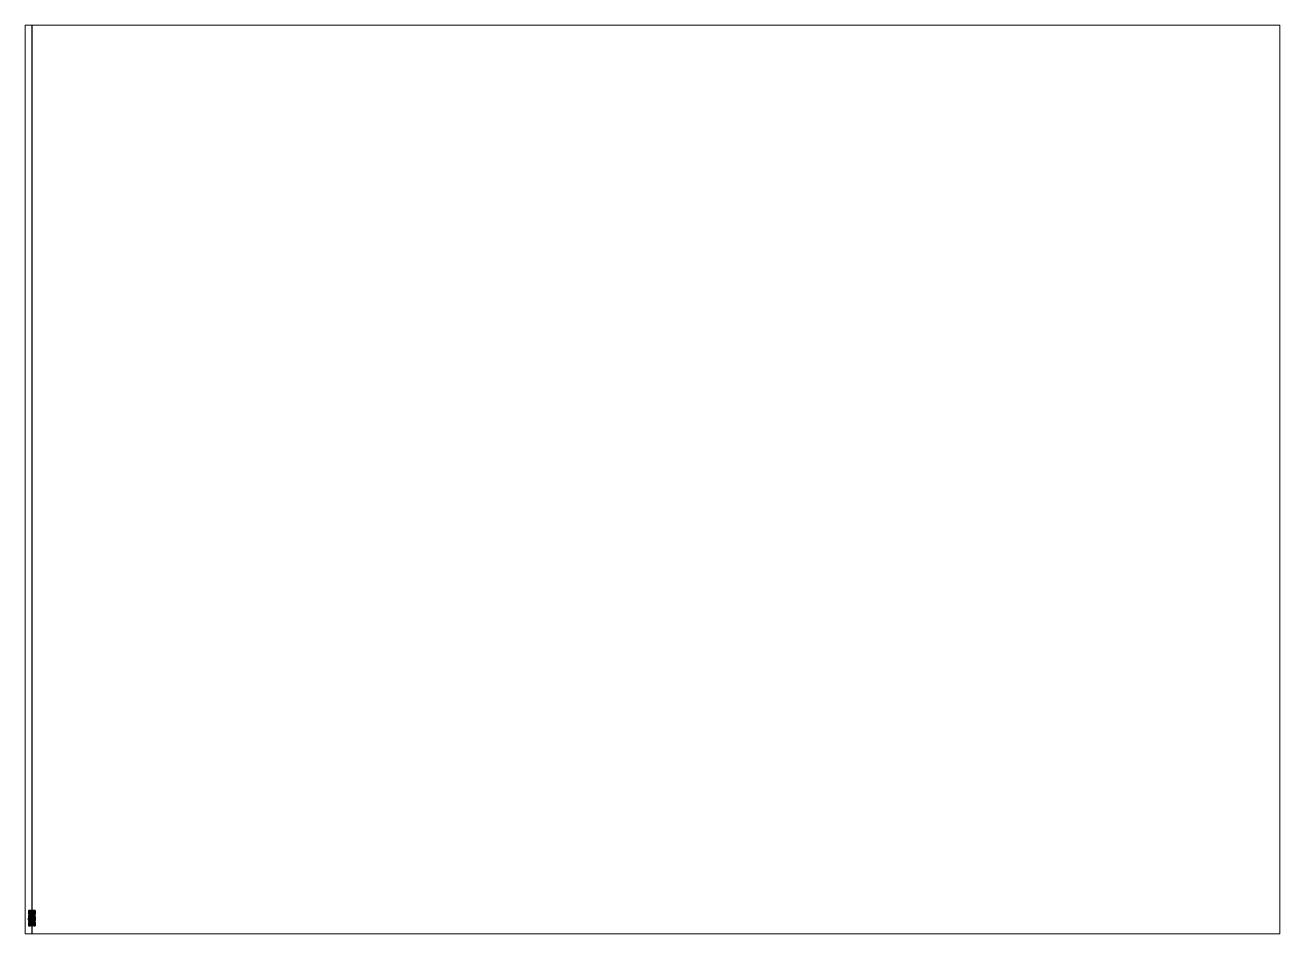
# Paper-space layout 'Layout1' of a CAD drawing. Header units: millimetres. Extents: x 28 to 251, y 20 to 181.
# The model-space entities are those that its viewports show. They can reach past a viewport. Long polylines and large blocks are cut down to what shows.
import ezdxf

# ---------------------------------------------------------------- set-up
doc = ezdxf.new("R2010")
doc.units = ezdxf.units.MM
for name, color, linetype in [('addon', 3, 'Continuous'), ('drawing', 9, 'Continuous'), ('fenders', 6, 'Continuous'), ('gun', 1, 'Continuous'), ('sleeve', 5, 'Continuous'), ('turret', 2, 'Continuous'), ('wheels', 2, 'Continuous')]:
    doc.layers.add(name, color=color, linetype=linetype)

msp = doc.modelspace()

# ---------------------------------------------------------------- linework, layer by layer
for points in [[(-0.97, 1.42, 0.94), (-1.13, -0.23, 1.18), (-0.9, -0.2, 1.71), (-0.67, 1.29, 1.71)], [(-1.13, -0.23, 1.18), (-0.97, 1.42, 0.94), (-1.07, 0.36, 1.09)], [(-1.13, -0.23, 1.18), (-1.07, 0.36, 1.09), (-1.07, 0.21, 1.09)], [(-1.07, 0.21, 1.09), (-0.95, 0.21, 0.92), (-1.13, -0.23, 1.18)], [(-0.95, 0.21, 0.92), (-0.97, 0.13, 0.94), (-1.13, -0.23, 1.18)], [(-0.97, 0.13, 0.94), (-0.97, -0.37, 0.94), (-1.13, -0.23, 1.18)], [(-1.07, 0.36, 1.09), (-0.95, 0.36, 0.92), (-1.12, 0.36, 0.92), (-1.12, 0.36, 1.01)], [(-1.12, 0.36, 1.01), (-1.12, 0.36, 0.92), (-1.12, 0.21, 0.92), (-1.12, 0.21, 1.01)], [(-1.07, 0.36, 1.09), (-1.12, 0.36, 1.01), (-1.12, 0.21, 1.01), (-1.07, 0.21, 1.09)], [(-1.12, 0.21, 1.01), (-1.12, 0.21, 0.92), (-0.95, 0.21, 0.92), (-1.07, 0.21, 1.09)], [(-1.08, 2.68, 0.84), (-1.09, 2.68, 0.8), (-1.09, 2.63, 0.8), (-1.08, 2.63, 0.84)], [(-1.09, 2.68, 0.8), (-1.08, 2.68, 0.76), (-1.08, 2.63, 0.76), (-1.09, 2.63, 0.8)], [(-1.04, 2.68, 0.75), (-1.08, 2.68, 0.76), (-1.09, 2.68, 0.8), (-1, 2.68, 0.76)], [(-1.09, 2.68, 0.8), (-1.08, 2.68, 0.84), (-0.99, 2.68, 0.8), (-1, 2.68, 0.76)], [(-1.04, 2.68, 0.85), (-1.08, 2.68, 0.84), (-1.08, 2.63, 0.84), (-1.04, 2.63, 0.85)], [(-1.08, 2.68, 0.76), (-1.04, 2.68, 0.75), (-1.04, 2.63, 0.75), (-1.08, 2.63, 0.76)], [(-1, 2.68, 0.84), (-0.99, 2.68, 0.8), (-1.08, 2.68, 0.84), (-1.04, 2.68, 0.85)], [(-0.97, 1.42, 0.94), (-0.81, 1.36, 0.72), (-0.95, 0.36, 0.92), (-1.07, 0.36, 1.09)], [(-1, 2.68, 0.84), (-1.04, 2.68, 0.85), (-1.04, 2.63, 0.85), (-1, 2.63, 0.84)], [(-1.04, 2.68, 0.75), (-1, 2.68, 0.76), (-1, 2.63, 0.76), (-1.04, 2.63, 0.75)], [(-0.93, 0.31, 0.77), (-0.94, 0.28, 0.76), (-1.03, 0.28, 0.92), (-1.01, 0.31, 0.92)], [(-0.94, 0.28, 0.76), (-0.93, 0.25, 0.77), (-1.01, 0.25, 0.92), (-1.03, 0.28, 0.92)], [(-0.9, 0.31, 0.78), (-0.93, 0.31, 0.77), (-1.01, 0.31, 0.92), (-0.98, 0.31, 0.92)], [(-0.93, 0.25, 0.77), (-0.9, 0.25, 0.78), (-0.98, 0.25, 0.92), (-1.01, 0.25, 0.92)], [(-0.99, 2.68, 0.8), (-1, 2.68, 0.84), (-1, 2.63, 0.84), (-0.99, 2.63, 0.8)], [(-1, 2.68, 0.76), (-0.99, 2.68, 0.8), (-0.99, 2.63, 0.8), (-1, 2.63, 0.76)], [(-0.89, 0.28, 0.79), (-0.9, 0.31, 0.78), (-0.98, 0.31, 0.92), (-0.97, 0.28, 0.92)], [(-0.9, 0.25, 0.78), (-0.89, 0.28, 0.79), (-0.97, 0.28, 0.92), (-0.98, 0.25, 0.92)], [(-0.97, 1.42, 0.94), (-0.97, 1.42, 0.94), (-0.69, 1.39, 1.66), (-0.91, 1.48, 1.09)], [(-0.91, 1.48, 1.09), (-0.97, 1.42, 0.94), (-0.67, 1.42, 0.94), (-0.67, 1.48, 1.09)], [(-0.67, 1.29, 1.71), (-0.67, 1.29, 1.71), (-0.69, 1.39, 1.66), (-0.97, 1.42, 0.94)], [(-0.97, 1.42, 0.94), (-0.81, 1.36, 0.72), (-0.67, 1.36, 0.72), (-0.67, 1.42, 0.94)], [(-0.79, 0.13, 0.69), (-0.79, 0.13, 0.69), (-0.97, 0.13, 0.94), (-0.95, 0.21, 0.92)], [(-0.79, 0.13, 0.69), (-0.79, 0.13, 0.69), (-0.97, 0.13, 0.76), (-0.97, 0.13, 0.94)], [(-0.97, 0.13, 0.76), (-0.79, 0.13, 0.69), (-0.79, -0.37, 0.69), (-0.97, -0.37, 0.76)], [(-0.97, 0.13, 0.94), (-0.97, 0.13, 0.76), (-0.97, -0.37, 0.76), (-0.97, -0.37, 0.94)], [(-0.95, 0.36, 0.92), (-0.81, 1.36, 0.72), (-0.79, 0.13, 0.69), (-0.95, 0.21, 0.92)], [(-0.89, 1.13, 0.67), (-0.93, 1.13, 0.69), (-0.95, 1.13, 0.73), (-0.85, 1.13, 0.69)], [(-0.85, 1.13, 0.69), (-0.95, 1.13, 0.73), (-0.93, 1.13, 0.77), (-0.83, 1.13, 0.73)], [(-0.95, 1.13, 0.73), (-0.93, 1.13, 0.69), (-0.93, 0.43, 0.69), (-0.95, 0.43, 0.73)], [(-0.93, 1.13, 0.77), (-0.95, 1.13, 0.73), (-0.95, 0.43, 0.73), (-0.93, 0.43, 0.77)], [(-0.95, 0.43, 0.73), (-0.85, 0.43, 0.77), (-0.89, 0.43, 0.79), (-0.93, 0.43, 0.77)], [(-0.93, 0.43, 0.69), (-0.83, 0.43, 0.73), (-0.85, 0.43, 0.77), (-0.95, 0.43, 0.73)], [(-0.92, 0.33, 0.71), (-0.89, 0.33, 0.7), (-0.93, 0.25, 0.77), (-0.94, 0.28, 0.76)], [(-0.92, 0.33, 0.74), (-0.92, 0.33, 0.71), (-0.94, 0.28, 0.76), (-0.93, 0.31, 0.77)], [(-0.83, 1.13, 0.73), (-0.93, 1.13, 0.77), (-0.89, 1.13, 0.79), (-0.85, 1.13, 0.77)], [(-0.93, 1.13, 0.69), (-0.89, 1.13, 0.67), (-0.89, 0.43, 0.67), (-0.93, 0.43, 0.69)], [(-0.89, 1.13, 0.79), (-0.93, 1.13, 0.77), (-0.93, 0.43, 0.77), (-0.89, 0.43, 0.79)], [(-0.89, 0.43, 0.67), (-0.85, 0.43, 0.69), (-0.83, 0.43, 0.73), (-0.93, 0.43, 0.69)], [(-0.89, 0.33, 0.7), (-0.86, 0.33, 0.71), (-0.9, 0.25, 0.78), (-0.93, 0.25, 0.77)], [(-0.89, 0.33, 0.76), (-0.92, 0.33, 0.74), (-0.93, 0.31, 0.77), (-0.9, 0.31, 0.78)], [(-0.89, 1.29, 0.67), (-0.89, 1.23, 0.67), (-0.92, 1.24, 0.67), (-0.92, 1.27, 0.67)], [(-0.89, 1.29, 0.67), (-0.92, 1.27, 0.67), (-0.92, 1.2, 0.74), (-0.89, 1.2, 0.76)], [(-0.92, 1.27, 0.67), (-0.92, 1.24, 0.67), (-0.92, 1.2, 0.71), (-0.92, 1.2, 0.74)], [(-0.92, 1.24, 0.67), (-0.89, 1.23, 0.67), (-0.89, 1.2, 0.7), (-0.92, 1.2, 0.71)], [(-0.89, 1.2, 0.76), (-0.92, 1.2, 0.74), (-0.92, 1.13, 0.74), (-0.89, 1.13, 0.76)], [(-0.92, 1.2, 0.74), (-0.92, 1.2, 0.71), (-0.92, 1.13, 0.71), (-0.92, 1.13, 0.74)], [(-0.92, 1.2, 0.71), (-0.89, 1.2, 0.7), (-0.89, 1.13, 0.7), (-0.92, 1.13, 0.71)], [(-0.92, 0.43, 0.71), (-0.89, 0.43, 0.7), (-0.89, 0.33, 0.7), (-0.92, 0.33, 0.71)], [(-0.92, 0.43, 0.74), (-0.92, 0.43, 0.71), (-0.92, 0.33, 0.71), (-0.92, 0.33, 0.74)], [(-0.89, 0.43, 0.76), (-0.92, 0.43, 0.74), (-0.92, 0.33, 0.74), (-0.89, 0.33, 0.76)], [(-0.91, 1.48, 1.09), (-0.91, 1.48, 1.09), (-0.69, 1.39, 1.66), (-0.85, 1.61, 1.24)], [(-0.85, 1.61, 1.24), (-0.91, 1.48, 1.09), (-0.67, 1.48, 1.09), (-0.67, 1.61, 1.24)], [(0.9, -0.2, 1.71), (0.67, 1.29, 1.71), (-0.67, 1.29, 1.71), (-0.9, -0.2, 1.71)], [(-0.86, 0.33, 0.71), (-0.86, 0.33, 0.74), (-0.89, 0.28, 0.79), (-0.9, 0.25, 0.78)], [(-0.86, 0.33, 0.74), (-0.89, 0.33, 0.76), (-0.9, 0.31, 0.78), (-0.89, 0.28, 0.79)], [(-0.86, 1.27, 0.67), (-0.86, 1.24, 0.67), (-0.89, 1.23, 0.67), (-0.89, 1.29, 0.67)], [(-0.86, 1.27, 0.67), (-0.89, 1.29, 0.67), (-0.89, 1.2, 0.76), (-0.86, 1.2, 0.74)], [(-0.89, 1.23, 0.67), (-0.86, 1.24, 0.67), (-0.86, 1.2, 0.71), (-0.89, 1.2, 0.7)], [(-0.86, 1.2, 0.74), (-0.89, 1.2, 0.76), (-0.89, 1.13, 0.76), (-0.86, 1.13, 0.74)], [(-0.89, 1.2, 0.7), (-0.86, 1.2, 0.71), (-0.86, 1.13, 0.71), (-0.89, 1.13, 0.7)], [(-0.89, 1.13, 0.67), (-0.85, 1.13, 0.69), (-0.85, 0.43, 0.69), (-0.89, 0.43, 0.67)], [(-0.85, 1.13, 0.77), (-0.89, 1.13, 0.79), (-0.89, 0.43, 0.79), (-0.85, 0.43, 0.77)], [(-0.89, 0.43, 0.7), (-0.86, 0.43, 0.71), (-0.86, 0.33, 0.71), (-0.89, 0.33, 0.7)], [(-0.86, 0.43, 0.74), (-0.89, 0.43, 0.76), (-0.89, 0.33, 0.76), (-0.86, 0.33, 0.74)], [(-0.86, 1.24, 0.67), (-0.86, 1.27, 0.67), (-0.86, 1.2, 0.74), (-0.86, 1.2, 0.71)], [(-0.86, 1.2, 0.71), (-0.86, 1.2, 0.74), (-0.86, 1.13, 0.74), (-0.86, 1.13, 0.71)], [(-0.86, 0.43, 0.71), (-0.86, 0.43, 0.74), (-0.86, 0.33, 0.74), (-0.86, 0.33, 0.71)], [(-0.85, 1.61, 1.24), (-0.85, 1.61, 1.24), (-0.69, 1.39, 1.66), (-0.82, 1.75, 1.33)], [(-0.82, 1.75, 1.33), (-0.85, 1.61, 1.24), (-0.67, 1.61, 1.24), (-0.67, 1.75, 1.33)], [(-0.85, 1.13, 0.69), (-0.83, 1.13, 0.73), (-0.83, 0.43, 0.73), (-0.85, 0.43, 0.69)], [(-0.83, 1.13, 0.73), (-0.85, 1.13, 0.77), (-0.85, 0.43, 0.77), (-0.83, 0.43, 0.73)], [(-0.82, 1.75, 1.33), (-0.69, 1.39, 1.66), (-0.66, 1.39, 1.66), (-0.67, 1.75, 1.33)], [(-0.81, 1.36, 0.72), (-0.67, 1.4, 0.51), (-0.67, 1.4, 0.51), (-0.67, 1.36, 0.72)], [(-0.67, 1.4, 0.51), (-0.67, -1.39, 0.51), (-0.67, -1.39, 0.51), (-0.81, 1.36, 0.72)], [(-0.67, -1.39, 0.51), (-0.67, -1.39, 0.51), (-0.79, 0.13, 0.69), (-0.81, 1.36, 0.72)], [(-0.67, -1.39, 0.51), (-0.67, -1.39, 0.51), (-0.79, -0.37, 0.69), (-0.79, 0.13, 0.69)], [(-0.67, 2.05, 0.55), (-0.67, 2.02, 0.49), (-0.77, 2.02, 0.49), (-0.77, 2.05, 0.55)], [(-0.67, 2.02, 0.61), (-0.67, 2.05, 0.55), (-0.77, 2.05, 0.55), (-0.77, 2.02, 0.61)], [(-0.67, 2.02, 0.49), (-0.67, 1.95, 0.49), (-0.77, 1.95, 0.49), (-0.77, 2.02, 0.49)], [(-0.67, 1.95, 0.61), (-0.67, 2.02, 0.61), (-0.77, 2.02, 0.61), (-0.77, 1.95, 0.61)], [(-0.67, 1.95, 0.49), (-0.67, 1.91, 0.55), (-0.77, 1.91, 0.55), (-0.77, 1.95, 0.49)], [(-0.67, 1.91, 0.55), (-0.67, 1.95, 0.61), (-0.77, 1.95, 0.61), (-0.77, 1.91, 0.55)], [(0.67, 1.29, 1.71), (0.69, 1.39, 1.66), (-0.69, 1.39, 1.66), (-0.67, 1.29, 1.71)], [(0.67, 2.68, 0.91), (0.67, 2.09, 0.51), (-0.67, 2.09, 0.51), (-0.67, 2.68, 0.91)], [(-0.67, 2.68, 0.91), (-0.67, 2.09, 0.51), (-0.67, 1.4, 0.51), (-0.67, 1.55, 1.09)], [(-0.5, 1.75, 1.33), (-0.5, 2.49, 1.19), (-0.67, 2.68, 0.91), (-0.67, 1.55, 1.09)], [(0.5, 2.49, 1.19), (0.67, 2.68, 0.91), (-0.67, 2.68, 0.91), (-0.5, 2.49, 1.19)], [(-0.67, 1.4, 0.51), (-0.67, 2.09, 0.51), (0.67, 2.09, 0.51), (0.67, 1.4, 0.51)], [(-0.67, 1.75, 1.33), (-0.59, 1.62, 1.61), (-0.35, 1.62, 1.61), (-0.27, 1.75, 1.33)], [(-0.67, 1.75, 1.33), (-0.66, 1.39, 1.66), (-0.66, 1.39, 1.66), (-0.59, 1.62, 1.61)], [(-0.67, 1.75, 1.33), (-0.67, 1.42, 0.94), (-0.67, 1.48, 1.09), (-0.67, 1.61, 1.24)], [(-0.67, 1.75, 1.33), (-0.5, 1.75, 1.33), (-0.67, 1.55, 1.09), (-0.67, 1.75, 1.33)], [(-0.67, 1.55, 1.09), (-0.67, 1.4, 0.51), (-0.67, 1.36, 0.72), (-0.67, 1.42, 0.94)], [(-0.59, 1.62, 1.61), (-0.66, 1.39, 1.66), (-0.29, 1.39, 1.66), (-0.35, 1.62, 1.61)], [(-0.53, 1.02, 1.71), (-0.58, 0.89, 1.71), (-0.58, 0.89, 1.75), (-0.53, 1.02, 1.75)], [(-0.53, 1.02, 1.75), (-0.58, 0.89, 1.75), (-0.4, 0.89, 1.79)], [(-0.58, 0.89, 1.71), (-0.53, 0.76, 1.71), (-0.53, 0.76, 1.75), (-0.58, 0.89, 1.75)], [(-0.58, 0.89, 1.75), (-0.53, 0.76, 1.75), (-0.4, 0.89, 1.79)], [(-0.4, 1.07, 1.71), (-0.53, 1.02, 1.71), (-0.53, 1.02, 1.75), (-0.4, 1.07, 1.75)], [(-0.4, 1.07, 1.75), (-0.53, 1.02, 1.75), (-0.4, 0.89, 1.79)], [(-0.53, 0.76, 1.75), (-0.4, 0.71, 1.75), (-0.4, 0.89, 1.79)], [(-0.53, 0.76, 1.71), (-0.4, 0.71, 1.71), (-0.4, 0.71, 1.75), (-0.53, 0.76, 1.75)], [(0.5, 1.75, 1.33), (0.5, 2.49, 1.19), (-0.5, 2.49, 1.19), (-0.5, 1.75, 1.33)], [(-0.27, 1.02, 1.71), (-0.4, 1.07, 1.71), (-0.4, 1.07, 1.75), (-0.27, 1.02, 1.75)], [(-0.27, 1.02, 1.75), (-0.4, 1.07, 1.75), (-0.4, 0.89, 1.79)], [(-0.22, 0.89, 1.75), (-0.27, 1.02, 1.75), (-0.4, 0.89, 1.79)], [(-0.4, 0.71, 1.75), (-0.27, 0.76, 1.75), (-0.4, 0.89, 1.79)], [(-0.27, 0.76, 1.75), (-0.22, 0.89, 1.75), (-0.4, 0.89, 1.79)], [(-0.4, 0.71, 1.71), (-0.27, 0.76, 1.71), (-0.27, 0.76, 1.75), (-0.4, 0.71, 1.75)], [(-0.27, 1.75, 1.33), (-0.35, 1.62, 1.61), (-0.2, 1.62, 1.45)], [(-0.2, 1.62, 1.45), (-0.35, 1.62, 1.61), (-0.29, 1.39, 1.66)], [(-0.2, 1.62, 1.45), (-0.29, 1.39, 1.66), (0, 1.39, 1.66), (0, 1.58, 1.49)], [(-0.27, 1.75, 1.33), (-0.2, 1.62, 1.45), (0, 1.58, 1.49), (-0.27, 1.75, 1.33)], [(-0.27, 1.75, 1.33), (0, 1.58, 1.49), (0.35, 1.58, 1.49), (0.82, 1.75, 1.33)], [(-0.22, 0.89, 1.71), (-0.27, 1.02, 1.71), (-0.27, 1.02, 1.75), (-0.22, 0.89, 1.75)], [(-0.27, 0.76, 1.71), (-0.22, 0.89, 1.71), (-0.22, 0.89, 1.75), (-0.27, 0.76, 1.75)], [(0, 1.58, 1.49), (0, 1.39, 1.66), (0.01, 1.41, 1.66), (0.01, 1.59, 1.5)], [(0, 1.58, 1.49), (0.01, 1.59, 1.5), (0.34, 1.59, 1.5), (0.35, 1.58, 1.49)], [(0.01, 1.41, 1.66), (0, 1.39, 1.66), (0.35, 1.39, 1.66), (0.34, 1.41, 1.66)], [(0.01, 1.59, 1.5), (0.01, 1.41, 1.66), (0.34, 1.41, 1.66), (0.34, 1.59, 1.5)], [(0.34, 1.59, 1.5), (0.34, 1.41, 1.66), (0.35, 1.39, 1.66), (0.35, 1.58, 1.49)], [(0.35, 1.58, 1.49), (0.35, 1.39, 1.66), (0.69, 1.39, 1.66), (0.82, 1.75, 1.33)], [(0.67, 1.55, 1.09), (0.67, 2.68, 0.91), (0.5, 2.49, 1.19), (0.5, 1.75, 1.33)], [(0.67, 1.75, 1.33), (0.67, 1.55, 1.09), (0.5, 1.75, 1.33), (0.67, 1.75, 1.33)], [(0.67, 1.4, 0.51), (0.67, 2.09, 0.51), (0.67, 2.68, 0.91), (0.67, 1.55, 1.09)], [(0.77, 2.02, 0.61), (0.77, 2.05, 0.55), (0.67, 2.05, 0.55), (0.67, 2.02, 0.61)], [(0.77, 2.05, 0.55), (0.77, 2.02, 0.49), (0.67, 2.02, 0.49), (0.67, 2.05, 0.55)], [(0.77, 1.95, 0.61), (0.77, 2.02, 0.61), (0.67, 2.02, 0.61), (0.67, 1.95, 0.61)], [(0.77, 2.02, 0.49), (0.77, 1.95, 0.49), (0.67, 1.95, 0.49), (0.67, 2.02, 0.49)], [(0.77, 1.91, 0.55), (0.77, 1.95, 0.61), (0.67, 1.95, 0.61), (0.67, 1.91, 0.55)], [(0.77, 1.95, 0.49), (0.77, 1.91, 0.55), (0.67, 1.91, 0.55), (0.67, 1.95, 0.49)], [(0.67, 1.48, 1.09), (0.67, 1.42, 0.94), (0.67, 1.75, 1.33), (0.67, 1.61, 1.24)], [(0.67, 1.75, 1.33), (0.67, 1.61, 1.24), (0.85, 1.61, 1.24), (0.82, 1.75, 1.33)], [(0.67, 1.61, 1.24), (0.67, 1.48, 1.09), (0.91, 1.48, 1.09), (0.85, 1.61, 1.24)], [(0.67, 1.36, 0.72), (0.67, 1.4, 0.51), (0.67, 1.55, 1.09), (0.67, 1.42, 0.94)], [(0.67, 1.48, 1.09), (0.67, 1.42, 0.94), (0.97, 1.42, 0.94), (0.91, 1.48, 1.09)], [(0.67, 1.29, 1.71), (0.9, -0.2, 1.71), (1.13, -0.23, 1.18), (0.97, 1.42, 0.94)], [(0.97, 1.42, 0.94), (0.69, 1.39, 1.66), (0.67, 1.29, 1.71)], [(0.97, -1.39, 0.94), (0.67, -1.39, 0.51), (0.81, 1.36, 0.72), (0.97, 1.42, 0.94)], [(0.67, 1.42, 0.94), (0.67, 1.36, 0.72), (0.81, 1.36, 0.72), (0.97, 1.42, 0.94)], [(0.67, 1.36, 0.72), (0.67, 1.4, 0.51), (0.67, 1.4, 0.51), (0.81, 1.36, 0.72)], [(0.67, -1.39, 0.51), (0.67, -1.39, 0.51), (0.67, 1.4, 0.51), (0.81, 1.36, 0.72)], [(0.82, 1.75, 1.33), (0.69, 1.39, 1.66), (0.85, 1.61, 1.24)], [(0.85, 1.61, 1.24), (0.69, 1.39, 1.66), (0.91, 1.48, 1.09)], [(0.91, 1.48, 1.09), (0.69, 1.39, 1.66), (0.97, 1.42, 0.94)], [(1.13, -0.23, 1.18), (0.97, -1.39, 0.94), (0.97, 1.42, 0.94), (1.13, -0.23, 1.18)], [(-1.13, -0.23, 1.18), (-0.97, -1.39, 0.94), (-0.68, -1.26, 1.71), (-0.9, -0.2, 1.71)], [(-0.97, -0.37, 0.94), (-0.97, -1.39, 0.94), (-1.13, -0.23, 1.18)], [(-1.04, -2.46, 1.16), (-1.08, -2.46, 1.17), (-1.09, -2.46, 1.21), (-1, -2.46, 1.17)], [(-1.09, -2.46, 1.21), (-1.08, -2.46, 1.25), (-0.99, -2.46, 1.21), (-1, -2.46, 1.17)], [(-1.09, -2.46, 1.21), (-1.08, -2.46, 1.17), (-1.08, -2.51, 1.17), (-1.09, -2.51, 1.21)], [(-1.08, -2.46, 1.25), (-1.09, -2.46, 1.21), (-1.09, -2.51, 1.21), (-1.08, -2.51, 1.25)], [(-1.08, -2.51, 1.25), (-1.09, -2.51, 1.21), (-1, -2.51, 1.25), (-1.04, -2.51, 1.26)], [(-0.99, -2.51, 1.21), (-1, -2.51, 1.25), (-1.09, -2.51, 1.21), (-1.08, -2.51, 1.17)], [(-1, -2.46, 1.25), (-0.99, -2.46, 1.21), (-1.08, -2.46, 1.25), (-1.04, -2.46, 1.26)], [(-1.08, -2.46, 1.17), (-1.04, -2.46, 1.16), (-1.04, -2.51, 1.16), (-1.08, -2.51, 1.17)], [(-1.04, -2.46, 1.26), (-1.08, -2.46, 1.25), (-1.08, -2.51, 1.25), (-1.04, -2.51, 1.26)], [(-1.04, -2.51, 1.16), (-1, -2.51, 1.17), (-0.99, -2.51, 1.21), (-1.08, -2.51, 1.17)], [(-1.04, -2.46, 1.16), (-1, -2.46, 1.17), (-1, -2.51, 1.17), (-1.04, -2.51, 1.16)], [(-1, -2.46, 1.25), (-1.04, -2.46, 1.26), (-1.04, -2.51, 1.26), (-1, -2.51, 1.25)], [(-1, -2.46, 1.17), (-0.99, -2.46, 1.21), (-0.99, -2.51, 1.21), (-1, -2.51, 1.17)], [(-0.99, -2.46, 1.21), (-1, -2.46, 1.25), (-1, -2.51, 1.25), (-0.99, -2.51, 1.21)], [(-0.97, -0.37, 0.94), (-0.79, -0.37, 0.69), (-0.67, -1.39, 0.51), (-0.97, -1.39, 0.94)], [(-0.97, -0.37, 0.94), (-0.97, -0.37, 0.76), (-0.79, -0.37, 0.69), (-0.97, -0.37, 0.94)], [(-0.97, -1.39, 0.94), (-0.69, -1.36, 1.66), (-0.68, -1.26, 1.71)], [(-0.91, -1.45, 1.09), (-0.69, -1.36, 1.66), (-0.97, -1.39, 0.94)], [(-0.97, -1.39, 0.94), (-0.67, -1.39, 0.51), (-0.67, -1.39, 0.51), (-0.67, -1.39, 0.94)], [(-0.97, -1.39, 0.94), (-0.67, -1.39, 0.94), (-0.67, -1.45, 1.09), (-0.91, -1.45, 1.09)], [(-0.85, -1.58, 1.24), (-0.69, -1.36, 1.66), (-0.91, -1.45, 1.09)], [(-0.91, -1.45, 1.09), (-0.67, -1.45, 1.09), (-0.67, -1.58, 1.24), (-0.85, -1.58, 1.24)], [(-0.9, -0.2, 1.71), (-0.68, -1.26, 1.71), (0.68, -1.26, 1.71), (0.9, -0.2, 1.71)], [(-0.82, -1.72, 1.33), (-0.69, -1.36, 1.66), (-0.85, -1.58, 1.24)], [(-0.85, -1.58, 1.24), (-0.67, -1.58, 1.24), (-0.67, -1.72, 1.33), (-0.82, -1.72, 1.33)], [(-0.35, -1.55, 1.49), (-0.35, -1.36, 1.66), (-0.69, -1.36, 1.66), (-0.82, -1.72, 1.33)], [(0.27, -1.72, 1.33), (0, -1.55, 1.49), (-0.35, -1.55, 1.49), (-0.82, -1.72, 1.33)], [(-0.67, -1.95, 0.61), (-0.67, -1.91, 0.55), (-0.77, -1.91, 0.55), (-0.77, -1.95, 0.61)], [(-0.67, -1.91, 0.55), (-0.67, -1.95, 0.49), (-0.77, -1.95, 0.49), (-0.77, -1.91, 0.55)], [(-0.67, -2.02, 0.61), (-0.67, -1.95, 0.61), (-0.77, -1.95, 0.61), (-0.77, -2.02, 0.61)], [(-0.67, -1.95, 0.49), (-0.67, -2.02, 0.49), (-0.77, -2.02, 0.49), (-0.77, -1.95, 0.49)], [(-0.67, -2.05, 0.55), (-0.67, -2.02, 0.61), (-0.77, -2.02, 0.61), (-0.77, -2.05, 0.55)], [(-0.67, -2.02, 0.49), (-0.67, -2.05, 0.55), (-0.77, -2.05, 0.55), (-0.77, -2.02, 0.49)], [(-0.68, -1.26, 1.71), (-0.69, -1.36, 1.66), (0.69, -1.36, 1.66), (0.68, -1.26, 1.71)], [(-0.67, -1.39, 0.94), (-0.67, -1.39, 0.51), (-0.67, -1.72, 1.33), (-0.67, -1.45, 1.09)], [(-0.67, -1.39, 0.51), (-0.67, -2.06, 0.51), (-0.67, -2.46, 1.05), (-0.67, -1.72, 1.33)], [(0.67, -1.39, 0.51), (0.67, -2.06, 0.51), (-0.67, -2.06, 0.51), (-0.67, -1.39, 0.51)], [(-0.67, -1.58, 1.24), (-0.67, -1.45, 1.09), (-0.67, -1.72, 1.33), (-0.67, -1.58, 1.24)], [(-0.67, -1.72, 1.33), (-0.67, -2.46, 1.05), (-0.27, -2.32, 1.1), (-0.27, -1.98, 1.23)], [(-0.67, -1.72, 1.33), (-0.27, -1.98, 1.23), (0.27, -1.98, 1.23), (0.67, -1.72, 1.33)], [(-0.67, -2.46, 1.05), (-0.67, -2.06, 0.51), (0.67, -2.06, 0.51), (0.67, -2.46, 1.05)], [(-0.62, -2.3, 1.14), (-0.63, -2.36, 1.13), (-0.67, -2.36, 1.21), (-0.65, -2.3, 1.21)], [(-0.65, -2.3, 1.21), (-0.67, -2.36, 1.21), (-0.63, -2.36, 1.29), (-0.62, -2.3, 1.28)], [(-0.27, -2.32, 1.1), (-0.67, -2.46, 1.05), (0.67, -2.46, 1.05), (0.27, -2.32, 1.1)], [(-0.67, -2.36, 1.21), (-0.63, -2.36, 1.13), (-0.61, -2.38, 1.15), (-0.64, -2.38, 1.21)], [(-0.63, -2.36, 1.29), (-0.67, -2.36, 1.21), (-0.64, -2.38, 1.21), (-0.61, -2.38, 1.27)], [(-0.59, -2.26, 1.17), (-0.62, -2.3, 1.14), (-0.65, -2.3, 1.21), (-0.61, -2.26, 1.21)], [(-0.61, -2.26, 1.21), (-0.65, -2.3, 1.21), (-0.62, -2.3, 1.28), (-0.59, -2.26, 1.25)], [(-0.49, -2.38, 1.27), (-0.64, -2.38, 1.21), (-0.61, -2.38, 1.15), (-0.46, -2.38, 1.21)], [(-0.55, -2.38, 1.3), (-0.61, -2.38, 1.27), (-0.64, -2.38, 1.21), (-0.49, -2.38, 1.27)], [(-0.55, -2.3, 1.11), (-0.55, -2.36, 1.09), (-0.63, -2.36, 1.13), (-0.62, -2.3, 1.14)], [(-0.62, -2.3, 1.28), (-0.63, -2.36, 1.29), (-0.55, -2.36, 1.33), (-0.55, -2.3, 1.31)], [(-0.63, -2.36, 1.13), (-0.55, -2.36, 1.09), (-0.55, -2.38, 1.12), (-0.61, -2.38, 1.15)], [(-0.55, -2.36, 1.33), (-0.63, -2.36, 1.29), (-0.61, -2.38, 1.27), (-0.55, -2.38, 1.3)], [(-0.55, -2.26, 1.15), (-0.55, -2.3, 1.11), (-0.62, -2.3, 1.14), (-0.59, -2.26, 1.17)], [(-0.59, -2.26, 1.25), (-0.62, -2.3, 1.28), (-0.55, -2.3, 1.31), (-0.55, -2.26, 1.27)], [(-0.55, -2.24, 1.21), (-0.59, -2.26, 1.17), (-0.61, -2.26, 1.21), (-0.55, -2.24, 1.21)], [(-0.55, -2.24, 1.21), (-0.61, -2.26, 1.21), (-0.59, -2.26, 1.25), (-0.55, -2.24, 1.21)], [(-0.46, -2.38, 1.21), (-0.61, -2.38, 1.15), (-0.55, -2.38, 1.12), (-0.49, -2.38, 1.15)], [(-0.55, -2.24, 1.21), (-0.55, -2.26, 1.15), (-0.59, -2.26, 1.17), (-0.55, -2.24, 1.21)], [(-0.55, -2.24, 1.21), (-0.59, -2.26, 1.25), (-0.55, -2.26, 1.27), (-0.55, -2.24, 1.21)], [(-0.53, -0.75, 1.71), (-0.58, -0.88, 1.71), (-0.58, -0.88, 1.75), (-0.53, -0.75, 1.75)], [(-0.53, -0.75, 1.75), (-0.58, -0.88, 1.75), (-0.4, -0.88, 1.79)], [(-0.58, -0.88, 1.71), (-0.53, -1.01, 1.71), (-0.53, -1.01, 1.75), (-0.58, -0.88, 1.75)], [(-0.58, -0.88, 1.75), (-0.53, -1.01, 1.75), (-0.4, -0.88, 1.79)], [(-0.55, -2.24, 1.21), (-0.51, -2.26, 1.17), (-0.55, -2.26, 1.15), (-0.55, -2.24, 1.21)], [(-0.55, -2.24, 1.21), (-0.49, -2.26, 1.21), (-0.51, -2.26, 1.17), (-0.55, -2.24, 1.21)], [(-0.55, -2.24, 1.21), (-0.51, -2.26, 1.25), (-0.49, -2.26, 1.21), (-0.55, -2.24, 1.21)], [(-0.55, -2.24, 1.21), (-0.55, -2.26, 1.27), (-0.51, -2.26, 1.25), (-0.55, -2.24, 1.21)], [(-0.51, -2.26, 1.17), (-0.48, -2.3, 1.14), (-0.55, -2.3, 1.11), (-0.55, -2.26, 1.15)], [(-0.55, -2.26, 1.27), (-0.55, -2.3, 1.31), (-0.48, -2.3, 1.28), (-0.51, -2.26, 1.25)], [(-0.48, -2.3, 1.14), (-0.47, -2.36, 1.13), (-0.55, -2.36, 1.09), (-0.55, -2.3, 1.11)], [(-0.55, -2.3, 1.31), (-0.55, -2.36, 1.33), (-0.47, -2.36, 1.29), (-0.48, -2.3, 1.28)], [(-0.55, -2.36, 1.09), (-0.47, -2.36, 1.13), (-0.49, -2.38, 1.15), (-0.55, -2.38, 1.12)], [(-0.47, -2.36, 1.29), (-0.55, -2.36, 1.33), (-0.55, -2.38, 1.3), (-0.49, -2.38, 1.27)], [(-0.4, -0.7, 1.71), (-0.53, -0.75, 1.71), (-0.53, -0.75, 1.75), (-0.4, -0.7, 1.75)], [(-0.4, -0.7, 1.75), (-0.53, -0.75, 1.75), (-0.4, -0.88, 1.79)], [(-0.53, -1.01, 1.75), (-0.4, -1.06, 1.75), (-0.4, -0.88, 1.79)], [(-0.53, -1.01, 1.71), (-0.4, -1.06, 1.71), (-0.4, -1.06, 1.75), (-0.53, -1.01, 1.75)], [(-0.49, -2.26, 1.21), (-0.45, -2.3, 1.21), (-0.48, -2.3, 1.14), (-0.51, -2.26, 1.17)], [(-0.51, -2.26, 1.25), (-0.48, -2.3, 1.28), (-0.45, -2.3, 1.21), (-0.49, -2.26, 1.21)], [(-0.47, -2.36, 1.13), (-0.43, -2.36, 1.21), (-0.46, -2.38, 1.21), (-0.49, -2.38, 1.15)], [(-0.43, -2.36, 1.21), (-0.47, -2.36, 1.29), (-0.49, -2.38, 1.27), (-0.46, -2.38, 1.21)], [(-0.45, -2.3, 1.21), (-0.43, -2.36, 1.21), (-0.47, -2.36, 1.13), (-0.48, -2.3, 1.14)], [(-0.48, -2.3, 1.28), (-0.47, -2.36, 1.29), (-0.43, -2.36, 1.21), (-0.45, -2.3, 1.21)], [(-0.27, -0.75, 1.71), (-0.4, -0.7, 1.71), (-0.4, -0.7, 1.75), (-0.27, -0.75, 1.75)], [(-0.27, -0.75, 1.75), (-0.4, -0.7, 1.75), (-0.4, -0.88, 1.79)], [(-0.22, -0.88, 1.75), (-0.27, -0.75, 1.75), (-0.4, -0.88, 1.79)], [(-0.27, -1.01, 1.75), (-0.22, -0.88, 1.75), (-0.4, -0.88, 1.79)], [(-0.4, -1.06, 1.75), (-0.27, -1.01, 1.75), (-0.4, -0.88, 1.79)], [(-0.4, -1.06, 1.71), (-0.27, -1.01, 1.71), (-0.27, -1.01, 1.75), (-0.4, -1.06, 1.75)], [(-0.01, -1.38, 1.66), (0, -1.36, 1.66), (-0.35, -1.36, 1.66), (-0.34, -1.38, 1.66)], [(-0.34, -1.56, 1.5), (-0.34, -1.38, 1.66), (-0.35, -1.36, 1.66), (-0.35, -1.55, 1.49)], [(0, -1.55, 1.49), (-0.01, -1.56, 1.5), (-0.34, -1.56, 1.5), (-0.35, -1.55, 1.49)], [(-0.01, -1.56, 1.5), (-0.01, -1.38, 1.66), (-0.34, -1.38, 1.66), (-0.34, -1.56, 1.5)], [(-0.22, -0.88, 1.71), (-0.27, -0.75, 1.71), (-0.27, -0.75, 1.75), (-0.22, -0.88, 1.75)], [(-0.27, -1.01, 1.71), (-0.22, -0.88, 1.71), (-0.22, -0.88, 1.75), (-0.27, -1.01, 1.75)], [(-0.27, -1.98, 1.23), (-0.27, -2.32, 1.1), (-0.23, -2.32, 1.11), (-0.23, -2, 1.23)], [(-0.27, -1.98, 1.23), (-0.23, -2, 1.23), (0.23, -2, 1.23), (0.27, -1.98, 1.23)], [(-0.23, -2.32, 1.11), (-0.27, -2.32, 1.1), (0.27, -2.32, 1.1), (0.23, -2.32, 1.11)], [(-0.23, -2, 1.23), (-0.23, -2.32, 1.11), (0.23, -2.32, 1.11), (0.23, -2, 1.23)], [(0, -1.55, 1.49), (0, -1.36, 1.66), (-0.01, -1.38, 1.66), (-0.01, -1.56, 1.5)], [(0.2, -1.59, 1.45), (0.29, -1.36, 1.66), (0, -1.36, 1.66), (0, -1.55, 1.49)], [(0.27, -1.72, 1.33), (0.2, -1.59, 1.45), (0, -1.55, 1.49), (0.27, -1.72, 1.33)], [(0.2, -1.59, 1.45), (0.35, -1.59, 1.61), (0.29, -1.36, 1.66)], [(0.27, -1.72, 1.33), (0.35, -1.59, 1.61), (0.2, -1.59, 1.45)], [(0.23, -2, 1.23), (0.23, -2.32, 1.11), (0.27, -2.32, 1.1), (0.27, -1.98, 1.23)], [(0.67, -1.72, 1.33), (0.59, -1.59, 1.61), (0.35, -1.59, 1.61), (0.27, -1.72, 1.33)], [(0.27, -1.98, 1.23), (0.27, -2.32, 1.1), (0.67, -2.46, 1.05), (0.67, -1.72, 1.33)], [(0.59, -1.59, 1.61), (0.66, -1.36, 1.66), (0.29, -1.36, 1.66), (0.35, -1.59, 1.61)], [(0.48, -2.3, 1.14), (0.47, -2.36, 1.13), (0.43, -2.36, 1.21), (0.45, -2.3, 1.21)], [(0.45, -2.3, 1.21), (0.43, -2.36, 1.21), (0.47, -2.36, 1.29), (0.48, -2.3, 1.28)], [(0.43, -2.36, 1.21), (0.47, -2.36, 1.13), (0.49, -2.38, 1.15), (0.46, -2.38, 1.21)], [(0.47, -2.36, 1.29), (0.43, -2.36, 1.21), (0.46, -2.38, 1.21), (0.49, -2.38, 1.27)], [(0.51, -2.26, 1.17), (0.48, -2.3, 1.14), (0.45, -2.3, 1.21), (0.49, -2.26, 1.21)], [(0.49, -2.26, 1.21), (0.45, -2.3, 1.21), (0.48, -2.3, 1.28), (0.51, -2.26, 1.25)], [(0.55, -2.38, 1.3), (0.49, -2.38, 1.27), (0.46, -2.38, 1.21), (0.61, -2.38, 1.27)], [(0.61, -2.38, 1.27), (0.46, -2.38, 1.21), (0.49, -2.38, 1.15), (0.64, -2.38, 1.21)], [(0.48, -2.3, 1.28), (0.47, -2.36, 1.29), (0.55, -2.36, 1.33), (0.55, -2.3, 1.31)], [(0.55, -2.3, 1.11), (0.55, -2.36, 1.09), (0.47, -2.36, 1.13), (0.48, -2.3, 1.14)], [(0.55, -2.36, 1.33), (0.47, -2.36, 1.29), (0.49, -2.38, 1.27), (0.55, -2.38, 1.3)], [(0.47, -2.36, 1.13), (0.55, -2.36, 1.09), (0.55, -2.38, 1.12), (0.49, -2.38, 1.15)], [(0.55, -2.26, 1.15), (0.55, -2.3, 1.11), (0.48, -2.3, 1.14), (0.51, -2.26, 1.17)], [(0.51, -2.26, 1.25), (0.48, -2.3, 1.28), (0.55, -2.3, 1.31), (0.55, -2.26, 1.27)], [(0.55, -2.24, 1.21), (0.49, -2.26, 1.21), (0.51, -2.26, 1.25), (0.55, -2.24, 1.21)], [(0.55, -2.24, 1.21), (0.51, -2.26, 1.17), (0.49, -2.26, 1.21), (0.55, -2.24, 1.21)], [(0.64, -2.38, 1.21), (0.49, -2.38, 1.15), (0.55, -2.38, 1.12), (0.61, -2.38, 1.15)], [(0.55, -2.24, 1.21), (0.51, -2.26, 1.25), (0.55, -2.26, 1.27), (0.55, -2.24, 1.21)], [(0.55, -2.24, 1.21), (0.55, -2.26, 1.15), (0.51, -2.26, 1.17), (0.55, -2.24, 1.21)], [(0.55, -2.24, 1.21), (0.55, -2.26, 1.27), (0.59, -2.26, 1.25), (0.55, -2.24, 1.21)], [(0.55, -2.24, 1.21), (0.59, -2.26, 1.25), (0.61, -2.26, 1.21), (0.55, -2.24, 1.21)], [(0.55, -2.24, 1.21), (0.61, -2.26, 1.21), (0.59, -2.26, 1.17), (0.55, -2.24, 1.21)], [(0.55, -2.24, 1.21), (0.59, -2.26, 1.17), (0.55, -2.26, 1.15), (0.55, -2.24, 1.21)], [(0.59, -2.26, 1.17), (0.62, -2.3, 1.14), (0.55, -2.3, 1.11), (0.55, -2.26, 1.15)], [(0.55, -2.26, 1.27), (0.55, -2.3, 1.31), (0.62, -2.3, 1.28), (0.59, -2.26, 1.25)], [(0.55, -2.3, 1.31), (0.55, -2.36, 1.33), (0.63, -2.36, 1.29), (0.62, -2.3, 1.28)], [(0.62, -2.3, 1.14), (0.63, -2.36, 1.13), (0.55, -2.36, 1.09), (0.55, -2.3, 1.11)], [(0.63, -2.36, 1.29), (0.55, -2.36, 1.33), (0.55, -2.38, 1.3), (0.61, -2.38, 1.27)], [(0.55, -2.36, 1.09), (0.63, -2.36, 1.13), (0.61, -2.38, 1.15), (0.55, -2.38, 1.12)], [(0.67, -1.72, 1.33), (0.66, -1.36, 1.66), (0.66, -1.36, 1.66), (0.59, -1.59, 1.61)], [(0.61, -2.26, 1.21), (0.65, -2.3, 1.21), (0.62, -2.3, 1.14), (0.59, -2.26, 1.17)], [(0.59, -2.26, 1.25), (0.62, -2.3, 1.28), (0.65, -2.3, 1.21), (0.61, -2.26, 1.21)], [(0.63, -2.36, 1.13), (0.67, -2.36, 1.21), (0.64, -2.38, 1.21), (0.61, -2.38, 1.15)], [(0.67, -2.36, 1.21), (0.63, -2.36, 1.29), (0.61, -2.38, 1.27), (0.64, -2.38, 1.21)], [(0.65, -2.3, 1.21), (0.67, -2.36, 1.21), (0.63, -2.36, 1.13), (0.62, -2.3, 1.14)], [(0.62, -2.3, 1.28), (0.63, -2.36, 1.29), (0.67, -2.36, 1.21), (0.65, -2.3, 1.21)], [(0.82, -1.72, 1.33), (0.69, -1.36, 1.66), (0.66, -1.36, 1.66), (0.67, -1.72, 1.33)], [(0.67, -1.39, 0.51), (0.97, -1.39, 0.94), (0.67, -1.39, 0.94), (0.67, -1.39, 0.51)], [(0.67, -1.72, 1.33), (0.67, -1.39, 0.51), (0.67, -1.39, 0.94), (0.67, -1.45, 1.09)], [(0.67, -2.46, 1.05), (0.67, -2.06, 0.51), (0.67, -1.39, 0.51), (0.67, -1.72, 1.33)], [(0.97, -1.39, 0.94), (0.91, -1.45, 1.09), (0.67, -1.45, 1.09), (0.67, -1.39, 0.94)], [(0.91, -1.45, 1.09), (0.85, -1.58, 1.24), (0.67, -1.58, 1.24), (0.67, -1.45, 1.09)], [(0.67, -1.72, 1.33), (0.67, -1.45, 1.09), (0.67, -1.58, 1.24)], [(0.85, -1.58, 1.24), (0.82, -1.72, 1.33), (0.67, -1.72, 1.33), (0.67, -1.58, 1.24)], [(0.77, -1.95, 0.61), (0.77, -1.91, 0.55), (0.67, -1.91, 0.55), (0.67, -1.95, 0.61)], [(0.77, -1.91, 0.55), (0.77, -1.95, 0.49), (0.67, -1.95, 0.49), (0.67, -1.91, 0.55)], [(0.77, -2.02, 0.61), (0.77, -1.95, 0.61), (0.67, -1.95, 0.61), (0.67, -2.02, 0.61)], [(0.77, -1.95, 0.49), (0.77, -2.02, 0.49), (0.67, -2.02, 0.49), (0.67, -1.95, 0.49)], [(0.77, -2.05, 0.55), (0.77, -2.02, 0.61), (0.67, -2.02, 0.61), (0.67, -2.05, 0.55)], [(0.77, -2.02, 0.49), (0.77, -2.05, 0.55), (0.67, -2.05, 0.55), (0.67, -2.02, 0.49)], [(0.9, -0.2, 1.71), (0.68, -1.26, 1.71), (0.97, -1.39, 0.94), (1.13, -0.23, 1.18)], [(0.68, -1.26, 1.71), (0.68, -1.26, 1.71), (0.69, -1.36, 1.66), (0.97, -1.39, 0.94)], [(0.85, -1.58, 1.24), (0.85, -1.58, 1.24), (0.69, -1.36, 1.66), (0.82, -1.72, 1.33)], [(0.91, -1.45, 1.09), (0.91, -1.45, 1.09), (0.69, -1.36, 1.66), (0.85, -1.58, 1.24)], [(0.97, -1.39, 0.94), (0.97, -1.39, 0.94), (0.69, -1.36, 1.66), (0.91, -1.45, 1.09)], [(1, -2.46, 1.25), (0.99, -2.46, 1.21), (0.99, -2.51, 1.21), (1, -2.51, 1.25)], [(0.99, -2.46, 1.21), (1, -2.46, 1.17), (1, -2.51, 1.17), (0.99, -2.51, 1.21)], [(1.04, -2.46, 1.16), (1, -2.46, 1.17), (0.99, -2.46, 1.21), (1.08, -2.46, 1.17)], [(0.99, -2.46, 1.21), (1, -2.46, 1.25), (1.09, -2.46, 1.21), (1.08, -2.46, 1.17)], [(1.09, -2.51, 1.21), (1.08, -2.51, 1.25), (0.99, -2.51, 1.21), (1, -2.51, 1.17)], [(1, -2.51, 1.25), (0.99, -2.51, 1.21), (1.08, -2.51, 1.25), (1.04, -2.51, 1.26)], [(1.04, -2.46, 1.26), (1, -2.46, 1.25), (1, -2.51, 1.25), (1.04, -2.51, 1.26)], [(1, -2.46, 1.17), (1.04, -2.46, 1.16), (1.04, -2.51, 1.16), (1, -2.51, 1.17)], [(1.08, -2.46, 1.25), (1.09, -2.46, 1.21), (1, -2.46, 1.25), (1.04, -2.46, 1.26)], [(1.04, -2.51, 1.16), (1.08, -2.51, 1.17), (1.09, -2.51, 1.21), (1, -2.51, 1.17)], [(1.08, -2.46, 1.25), (1.04, -2.46, 1.26), (1.04, -2.51, 1.26), (1.08, -2.51, 1.25)], [(1.04, -2.46, 1.16), (1.08, -2.46, 1.17), (1.08, -2.51, 1.17), (1.04, -2.51, 1.16)], [(1.09, -2.46, 1.21), (1.08, -2.46, 1.25), (1.08, -2.51, 1.25), (1.09, -2.51, 1.21)], [(1.08, -2.46, 1.17), (1.09, -2.46, 1.21), (1.09, -2.51, 1.21), (1.08, -2.51, 1.17)]]:
    msp.add_3dface(points)
at = {"layer": 'addon'}
for points in [[(-0.22, -2.14, 0.62), (-0.2, -2.13, 0.6), (-0.2, -2.21, 0.55), (-0.22, -2.24, 0.55)], [(-0.2, -2.15, 0.64), (-0.22, -2.14, 0.62), (-0.22, -2.24, 0.55), (-0.2, -2.23, 0.58)], [(0.2, -2.23, 0.58), (0.22, -2.21, 0.57), (-0.22, -2.21, 0.57), (-0.2, -2.23, 0.58)], [(0.22, -2.21, 0.57), (0.2, -2.21, 0.55), (-0.2, -2.21, 0.55), (-0.22, -2.21, 0.57)], [(0.2, -2.21, 0.55), (0.22, -2.24, 0.55), (-0.22, -2.24, 0.55), (-0.2, -2.21, 0.55)], [(0.22, -2.24, 0.55), (0.2, -2.23, 0.58), (-0.2, -2.23, 0.58), (-0.22, -2.24, 0.55)], [(-0.2, -2.13, 0.6), (-0.18, -2.14, 0.62), (-0.18, -2.24, 0.55), (-0.2, -2.21, 0.55)], [(-0.18, -2.14, 0.62), (-0.2, -2.15, 0.64), (-0.2, -2.23, 0.58), (-0.18, -2.24, 0.55)], [(0.18, -2.14, 0.62), (0.2, -2.13, 0.6), (0.2, -2.21, 0.55), (0.18, -2.24, 0.55)], [(0.2, -2.15, 0.64), (0.18, -2.14, 0.62), (0.18, -2.24, 0.55), (0.2, -2.23, 0.58)], [(0.2, -2.13, 0.6), (0.22, -2.14, 0.62), (0.22, -2.24, 0.55), (0.2, -2.21, 0.55)], [(0.22, -2.14, 0.62), (0.2, -2.15, 0.64), (0.2, -2.23, 0.58), (0.22, -2.24, 0.55)]]:
    msp.add_3dface(points, dxfattribs=at)
at = {"layer": 'drawing'}
msp.add_xline((0, -11.38, 8.72), (0, -1), dxfattribs=at)
at = {"layer": 'fenders'}
for points in [[(-1.13, 2.56, 0.9), (-1.13, 2.47, 1.07), (-1.11, 2.56, 1.06), (-1.11, 2.63, 0.9)], [(-1.13, 2.59, 0.66), (-1.13, 2.56, 0.9), (-1.11, 2.63, 0.9), (-1.11, 2.63, 0.64)], [(-1.13, 2.47, 1.07), (-1.13, 2.4, 1.16), (-1.11, 2.47, 1.19), (-1.11, 2.56, 1.06)], [(-1.13, 2.4, 1.16), (-1.13, 2.29, 1.23), (-1.11, 2.3, 1.32), (-1.11, 2.47, 1.19)], [(-1.13, 2.29, 1.23), (-1.13, 2.1, 1.3), (-1.11, 2.11, 1.39), (-1.11, 2.3, 1.32)], [(-1.13, 2.1, 1.3), (-1.13, 1.94, 1.3), (-1.11, 1.92, 1.39), (-1.11, 2.11, 1.39)], [(-1.13, 1.94, 1.3), (-1.13, 1.79, 1.26), (-1.11, 1.75, 1.33), (-1.11, 1.92, 1.39)], [(-1.13, 1.79, 1.26), (-1.13, 1.62, 1.16), (-1.11, 1.61, 1.24), (-1.11, 1.75, 1.33)], [(-1.13, 1.62, 1.16), (-1.13, 1.54, 1.07), (-1.11, 1.48, 1.09), (-1.11, 1.61, 1.24)], [(-1.13, 1.54, 1.07), (-1.13, 1.46, 0.93), (-1.11, 1.42, 0.94), (-1.11, 1.48, 1.09)], [(-1.11, 2.63, 0.9), (-1.11, 2.56, 1.06), (-0.67, 2.56, 1.06), (-0.67, 2.63, 0.9)], [(-1.11, 2.63, 0.64), (-1.11, 2.63, 0.9), (-0.67, 2.63, 0.9), (-0.67, 2.63, 0.64)], [(-1.11, 2.56, 1.06), (-1.11, 2.47, 1.19), (-0.67, 2.47, 1.19), (-0.67, 2.56, 1.06)], [(-1.11, 2.47, 1.19), (-1.11, 2.3, 1.32), (-0.67, 2.3, 1.32), (-0.67, 2.47, 1.19)], [(-1.11, 2.3, 1.32), (-1.11, 2.11, 1.39), (-0.67, 2.11, 1.39), (-0.67, 2.3, 1.32)], [(-1.11, 2.11, 1.39), (-1.11, 1.92, 1.39), (-0.67, 1.92, 1.39), (-0.67, 2.11, 1.39)], [(-1.11, 1.92, 1.39), (-1.11, 1.75, 1.33), (-0.67, 1.75, 1.33), (-0.67, 1.92, 1.39)], [(-1.11, 1.75, 1.33), (-1.11, 1.61, 1.24), (-0.67, 1.61, 1.24), (-0.67, 1.75, 1.33)], [(-1.11, 1.61, 1.24), (-1.11, 1.48, 1.09), (-0.67, 1.48, 1.09), (-0.67, 1.61, 1.24)], [(-1.11, 1.48, 1.09), (-1.11, 1.42, 0.94), (-0.67, 1.42, 0.94), (-0.67, 1.48, 1.09)], [(-0.96, 2.64, 1.05), (-0.76, 2.64, 0.97), (-0.8, 2.64, 0.89), (-1, 2.64, 0.97)], [(-0.96, 2.64, 1.05), (-1, 2.64, 0.97), (-1, 2.59, 0.97), (-0.96, 2.56, 1.05)], [(-1, 2.64, 0.97), (-0.8, 2.64, 0.89), (-0.88, 2.64, 0.85), (-0.96, 2.64, 0.89)], [(-1, 2.64, 0.97), (-0.96, 2.64, 0.89), (-0.96, 2.63, 0.89), (-1, 2.59, 0.97)], [(-0.88, 2.64, 1.09), (-0.8, 2.64, 1.05), (-0.76, 2.64, 0.97), (-0.96, 2.64, 1.05)], [(-0.96, 2.64, 0.89), (-0.88, 2.64, 0.85), (-0.88, 2.63, 0.85), (-0.96, 2.63, 0.89)], [(-0.88, 2.64, 1.09), (-0.96, 2.64, 1.05), (-0.96, 2.56, 1.05), (-0.88, 2.53, 1.09)], [(-0.88, 2.64, 0.85), (-0.8, 2.64, 0.89), (-0.8, 2.63, 0.89), (-0.88, 2.63, 0.85)], [(-0.8, 2.64, 1.05), (-0.88, 2.64, 1.09), (-0.88, 2.53, 1.09), (-0.8, 2.56, 1.05)], [(-0.76, 2.64, 0.97), (-0.8, 2.64, 1.05), (-0.8, 2.56, 1.05), (-0.76, 2.59, 0.97)], [(-0.8, 2.64, 0.89), (-0.76, 2.64, 0.97), (-0.76, 2.59, 0.97), (-0.8, 2.63, 0.89)], [(-0.67, 2.63, 0.9), (-0.67, 2.56, 1.06), (-0.67, 2.49, 0.94)], [(-0.67, 2.56, 1.06), (-0.67, 2.47, 1.19), (-0.67, 2.49, 0.94)], [(-0.67, 2.11, 1.39), (-0.67, 1.92, 1.39), (-0.67, 1.55, 1.09), (-0.67, 2.49, 0.94)], [(-0.67, 2.3, 1.32), (-0.67, 2.11, 1.39), (-0.67, 2.49, 0.94)], [(-0.67, 2.47, 1.19), (-0.67, 2.3, 1.32), (-0.67, 2.49, 0.94)], [(-0.67, 1.92, 1.39), (-0.67, 1.75, 1.33), (-0.67, 1.55, 1.09)], [(0.67, 2.56, 1.06), (0.67, 2.63, 0.9), (0.67, 2.49, 0.94)], [(1.11, 2.56, 1.06), (1.11, 2.63, 0.9), (0.67, 2.63, 0.9), (0.67, 2.56, 1.06)], [(1.11, 2.63, 0.9), (1.11, 2.63, 0.64), (0.67, 2.63, 0.64), (0.67, 2.63, 0.9)], [(0.67, 2.47, 1.19), (0.67, 2.56, 1.06), (0.67, 2.49, 0.94)], [(1.11, 2.47, 1.19), (1.11, 2.56, 1.06), (0.67, 2.56, 1.06), (0.67, 2.47, 1.19)], [(0.67, 2.11, 1.39), (0.67, 2.3, 1.32), (0.67, 2.49, 0.94), (0.67, 1.55, 1.09)], [(0.67, 2.3, 1.32), (0.67, 2.47, 1.19), (0.67, 2.49, 0.94)], [(1.11, 2.3, 1.32), (1.11, 2.47, 1.19), (0.67, 2.47, 1.19), (0.67, 2.3, 1.32)], [(1.11, 2.11, 1.39), (1.11, 2.3, 1.32), (0.67, 2.3, 1.32), (0.67, 2.11, 1.39)], [(0.67, 1.92, 1.39), (0.67, 2.11, 1.39), (0.67, 1.55, 1.09)], [(1.11, 1.92, 1.39), (1.11, 2.11, 1.39), (0.67, 2.11, 1.39), (0.67, 1.92, 1.39)], [(0.67, 1.75, 1.33), (0.67, 1.92, 1.39), (0.67, 1.55, 1.09)], [(1.11, 1.75, 1.33), (1.11, 1.92, 1.39), (0.67, 1.92, 1.39), (0.67, 1.75, 1.33)], [(1.11, 1.61, 1.24), (1.11, 1.75, 1.33), (0.67, 1.75, 1.33), (0.67, 1.61, 1.24)], [(1.11, 1.48, 1.09), (1.11, 1.61, 1.24), (0.67, 1.61, 1.24), (0.67, 1.48, 1.09)], [(1.11, 1.42, 0.94), (1.11, 1.48, 1.09), (0.67, 1.48, 1.09), (0.67, 1.42, 0.94)], [(0.8, 2.64, 1.05), (0.76, 2.64, 0.97), (0.76, 2.59, 0.97), (0.8, 2.56, 1.05)], [(0.8, 2.64, 1.05), (1, 2.64, 0.97), (0.96, 2.64, 0.89), (0.76, 2.64, 0.97)], [(0.76, 2.64, 0.97), (0.8, 2.64, 0.89), (0.8, 2.63, 0.89), (0.76, 2.59, 0.97)], [(0.76, 2.64, 0.97), (0.96, 2.64, 0.89), (0.88, 2.64, 0.85), (0.8, 2.64, 0.89)], [(0.88, 2.64, 1.09), (0.96, 2.64, 1.05), (1, 2.64, 0.97), (0.8, 2.64, 1.05)], [(0.8, 2.64, 0.89), (0.88, 2.64, 0.85), (0.88, 2.63, 0.85), (0.8, 2.63, 0.89)], [(0.88, 2.64, 1.09), (0.8, 2.64, 1.05), (0.8, 2.56, 1.05), (0.88, 2.53, 1.09)], [(0.88, 2.64, 0.85), (0.96, 2.64, 0.89), (0.96, 2.63, 0.89), (0.88, 2.63, 0.85)], [(0.96, 2.64, 1.05), (0.88, 2.64, 1.09), (0.88, 2.53, 1.09), (0.96, 2.56, 1.05)], [(1, 2.64, 0.97), (0.96, 2.64, 1.05), (0.96, 2.56, 1.05), (1, 2.59, 0.97)], [(0.96, 2.64, 0.89), (1, 2.64, 0.97), (1, 2.59, 0.97), (0.96, 2.63, 0.89)], [(1.13, 2.47, 1.07), (1.13, 2.56, 0.9), (1.11, 2.63, 0.9), (1.11, 2.56, 1.06)], [(1.13, 2.56, 0.9), (1.13, 2.59, 0.66), (1.11, 2.63, 0.64), (1.11, 2.63, 0.9)], [(1.13, 2.4, 1.16), (1.13, 2.47, 1.07), (1.11, 2.56, 1.06), (1.11, 2.47, 1.19)], [(1.13, 2.29, 1.23), (1.13, 2.4, 1.16), (1.11, 2.47, 1.19), (1.11, 2.3, 1.32)], [(1.13, 2.1, 1.3), (1.13, 2.29, 1.23), (1.11, 2.3, 1.32), (1.11, 2.11, 1.39)], [(1.13, 1.94, 1.3), (1.13, 2.1, 1.3), (1.11, 2.11, 1.39), (1.11, 1.92, 1.39)], [(1.13, 1.79, 1.26), (1.13, 1.94, 1.3), (1.11, 1.92, 1.39), (1.11, 1.75, 1.33)], [(1.13, 1.62, 1.16), (1.13, 1.79, 1.26), (1.11, 1.75, 1.33), (1.11, 1.61, 1.24)], [(1.13, 1.54, 1.07), (1.13, 1.62, 1.16), (1.11, 1.61, 1.24), (1.11, 1.48, 1.09)], [(1.13, 1.46, 0.93), (1.13, 1.54, 1.07), (1.11, 1.48, 1.09), (1.11, 1.42, 0.94)], [(-1.13, -1.43, 0.93), (-1.13, -1.51, 1.07), (-1.11, -1.45, 1.09), (-1.11, -1.39, 0.94)], [(-1.13, -1.51, 1.07), (-1.13, -1.59, 1.16), (-1.11, -1.58, 1.24), (-1.11, -1.45, 1.09)], [(-1.13, -1.59, 1.16), (-1.13, -1.76, 1.26), (-1.11, -1.72, 1.33), (-1.11, -1.58, 1.24)], [(-1.13, -1.76, 1.26), (-1.13, -1.91, 1.3), (-1.11, -1.89, 1.39), (-1.11, -1.72, 1.33)], [(-1.13, -1.91, 1.3), (-1.13, -2.07, 1.3), (-1.11, -2.08, 1.39), (-1.11, -1.89, 1.39)], [(-1.13, -2.07, 1.3), (-1.13, -2.26, 1.23), (-1.11, -2.27, 1.32), (-1.11, -2.08, 1.39)], [(-1.13, -2.26, 1.23), (-1.13, -2.37, 1.16), (-1.11, -2.44, 1.19), (-1.11, -2.27, 1.32)], [(-1.13, -2.37, 1.16), (-1.13, -2.44, 1.07), (-1.11, -2.53, 1.06), (-1.11, -2.44, 1.19)], [(-1.13, -2.44, 1.07), (-1.13, -2.48, 1.01), (-1.11, -2.55, 0.99), (-1.11, -2.53, 1.06)], [(-1.11, -1.39, 0.94), (-1.11, -1.45, 1.09), (-0.67, -1.45, 1.09), (-0.67, -1.39, 0.94)], [(-1.11, -1.45, 1.09), (-1.11, -1.58, 1.24), (-0.67, -1.58, 1.24), (-0.67, -1.45, 1.09)], [(-1.11, -1.58, 1.24), (-1.11, -1.72, 1.33), (-0.67, -1.72, 1.33), (-0.67, -1.58, 1.24)], [(-1.11, -1.72, 1.33), (-1.11, -1.89, 1.39), (-0.67, -1.89, 1.39), (-0.67, -1.72, 1.33)], [(-1.11, -1.89, 1.39), (-1.11, -2.08, 1.39), (-0.67, -2.08, 1.39), (-0.67, -1.89, 1.39)], [(-1.11, -2.08, 1.39), (-1.11, -2.27, 1.32), (-0.67, -2.27, 1.32), (-0.67, -2.08, 1.39)], [(-1.11, -2.27, 1.32), (-1.11, -2.44, 1.19), (-0.67, -2.44, 1.19), (-0.67, -2.27, 1.32)], [(-1.11, -2.44, 1.19), (-1.11, -2.53, 1.06), (-0.67, -2.53, 1.06), (-0.67, -2.44, 1.19)], [(-1.11, -2.53, 1.06), (-1.11, -2.55, 0.99), (-0.67, -2.55, 0.99), (-0.67, -2.53, 1.06)], [(-0.67, -1.89, 1.39), (-0.67, -2.08, 1.39), (-0.67, -1.72, 1.33)], [(-0.67, -2.08, 1.39), (-0.67, -2.27, 1.32), (-0.67, -2.46, 1.05), (-0.67, -1.72, 1.33)], [(-0.67, -2.27, 1.32), (-0.67, -2.44, 1.19), (-0.67, -2.46, 1.05)], [(-0.67, -2.44, 1.19), (-0.67, -2.53, 1.06), (-0.67, -2.46, 1.05)], [(-0.67, -2.53, 1.06), (-0.67, -2.55, 0.99), (-0.67, -2.46, 1.05)], [(1.11, -1.45, 1.09), (1.11, -1.39, 0.94), (0.67, -1.39, 0.94), (0.67, -1.45, 1.09)], [(1.11, -1.58, 1.24), (1.11, -1.45, 1.09), (0.67, -1.45, 1.09), (0.67, -1.58, 1.24)], [(1.11, -1.72, 1.33), (1.11, -1.58, 1.24), (0.67, -1.58, 1.24), (0.67, -1.72, 1.33)], [(0.67, -2.08, 1.39), (0.67, -1.89, 1.39), (0.67, -1.72, 1.33)], [(0.67, -2.27, 1.32), (0.67, -2.08, 1.39), (0.67, -1.72, 1.33), (0.67, -2.46, 1.05)], [(1.11, -1.89, 1.39), (1.11, -1.72, 1.33), (0.67, -1.72, 1.33), (0.67, -1.89, 1.39)], [(1.11, -2.08, 1.39), (1.11, -1.89, 1.39), (0.67, -1.89, 1.39), (0.67, -2.08, 1.39)], [(1.11, -2.27, 1.32), (1.11, -2.08, 1.39), (0.67, -2.08, 1.39), (0.67, -2.27, 1.32)], [(1.11, -2.44, 1.19), (1.11, -2.27, 1.32), (0.67, -2.27, 1.32), (0.67, -2.44, 1.19)], [(1.11, -2.53, 1.06), (1.11, -2.44, 1.19), (0.67, -2.44, 1.19), (0.67, -2.53, 1.06)], [(0.67, -2.55, 0.99), (0.67, -2.53, 1.06), (0.67, -2.46, 1.05)], [(1.11, -2.55, 0.99), (1.11, -2.53, 1.06), (0.67, -2.53, 1.06), (0.67, -2.55, 0.99)], [(1.13, -1.51, 1.07), (1.13, -1.43, 0.93), (1.11, -1.39, 0.94), (1.11, -1.45, 1.09)], [(1.13, -1.59, 1.16), (1.13, -1.51, 1.07), (1.11, -1.45, 1.09), (1.11, -1.58, 1.24)], [(1.13, -1.76, 1.26), (1.13, -1.59, 1.16), (1.11, -1.58, 1.24), (1.11, -1.72, 1.33)], [(1.13, -1.91, 1.3), (1.13, -1.76, 1.26), (1.11, -1.72, 1.33), (1.11, -1.89, 1.39)], [(1.13, -2.07, 1.3), (1.13, -1.91, 1.3), (1.11, -1.89, 1.39), (1.11, -2.08, 1.39)], [(1.13, -2.26, 1.23), (1.13, -2.07, 1.3), (1.11, -2.08, 1.39), (1.11, -2.27, 1.32)], [(1.13, -2.37, 1.16), (1.13, -2.26, 1.23), (1.11, -2.27, 1.32), (1.11, -2.44, 1.19)], [(1.13, -2.44, 1.07), (1.13, -2.37, 1.16), (1.11, -2.44, 1.19), (1.11, -2.53, 1.06)], [(1.13, -2.48, 1.01), (1.13, -2.44, 1.07), (1.11, -2.53, 1.06), (1.11, -2.55, 0.99)]]:
    msp.add_3dface(points, dxfattribs=at)
at = {"layer": 'gun'}
for points in [[(-0.49, 1.75, 1.43), (-0.47, 1.75, 1.45), (-0.47, 2.08, 1.45), (-0.49, 2.08, 1.43)], [(-0.47, 1.75, 1.41), (-0.49, 1.75, 1.43), (-0.49, 2.08, 1.43), (-0.47, 2.08, 1.41)], [(-0.47, 2.08, 1.45), (-0.45, 2.08, 1.43), (-0.47, 2.08, 1.41), (-0.49, 2.08, 1.43)], [(-0.45, 1.75, 1.43), (-0.47, 1.75, 1.41), (-0.47, 2.08, 1.41), (-0.45, 2.08, 1.43)], [(-0.47, 1.75, 1.45), (-0.45, 1.75, 1.43), (-0.45, 2.08, 1.43), (-0.47, 2.08, 1.45)], [(-0.1, -0.73, 1.92), (-0.08, -0.73, 1.9), (-0.08, -1.23, 1.9), (-0.1, -1.23, 1.92)], [(-0.08, -0.73, 1.94), (-0.1, -0.73, 1.92), (-0.1, -1.23, 1.92), (-0.08, -1.23, 1.94)], [(-0.08, -1.23, 1.94), (-0.1, -1.23, 1.92), (-0.08, -1.23, 1.9), (-0.06, -1.23, 1.92)], [(-0.08, -0.73, 1.9), (-0.06, -0.73, 1.92), (-0.06, -1.23, 1.92), (-0.08, -1.23, 1.9)], [(-0.06, -0.73, 1.92), (-0.08, -0.73, 1.94), (-0.08, -1.23, 1.94), (-0.06, -1.23, 1.92)], [(0.25, -1.1, 1.92), (0.27, -1.1, 1.89), (0.27, -1.91, 1.89), (0.25, -1.91, 1.92)], [(0.27, -1.1, 1.95), (0.25, -1.1, 1.92), (0.25, -1.91, 1.92), (0.27, -1.91, 1.95)], [(0.27, -1.91, 1.95), (0.25, -1.91, 1.92), (0.27, -1.91, 1.89), (0.29, -1.91, 1.95)], [(0.27, -1.1, 1.89), (0.29, -1.1, 1.89), (0.29, -1.91, 1.89), (0.27, -1.91, 1.89)], [(0.29, -1.1, 1.95), (0.27, -1.1, 1.95), (0.27, -1.91, 1.95), (0.29, -1.91, 1.95)], [(0.29, -1.91, 1.95), (0.27, -1.91, 1.89), (0.29, -1.91, 1.89), (0.31, -1.91, 1.92)], [(0.29, -1.1, 1.89), (0.31, -1.1, 1.92), (0.31, -1.91, 1.92), (0.29, -1.91, 1.89)], [(0.31, -1.1, 1.92), (0.29, -1.1, 1.95), (0.29, -1.91, 1.95), (0.31, -1.91, 1.92)], [(0.45, -1.72, 1.43), (0.47, -1.72, 1.41), (0.47, -2.05, 1.41), (0.45, -2.05, 1.43)], [(0.47, -1.72, 1.45), (0.45, -1.72, 1.43), (0.45, -2.05, 1.43), (0.47, -2.05, 1.45)], [(0.47, -2.05, 1.45), (0.45, -2.05, 1.43), (0.47, -2.05, 1.41), (0.49, -2.05, 1.43)], [(0.47, -1.72, 1.41), (0.49, -1.72, 1.43), (0.49, -2.05, 1.43), (0.47, -2.05, 1.41)], [(0.49, -1.72, 1.43), (0.47, -1.72, 1.45), (0.47, -2.05, 1.45), (0.49, -2.05, 1.43)]]:
    msp.add_3dface(points, dxfattribs=at)
at = {"layer": 'sleeve'}
for points in [[(-0.54, 1.68, 1.36), (-0.55, 1.64, 1.35), (-0.58, 1.64, 1.43), (-0.57, 1.68, 1.43)], [(-0.57, 1.68, 1.43), (-0.58, 1.64, 1.43), (-0.55, 1.64, 1.51), (-0.54, 1.68, 1.5)], [(-0.53, 1.72, 1.38), (-0.54, 1.68, 1.36), (-0.57, 1.68, 1.43), (-0.55, 1.72, 1.43)], [(-0.55, 1.72, 1.43), (-0.57, 1.68, 1.43), (-0.54, 1.68, 1.5), (-0.53, 1.72, 1.49)], [(-0.5, 1.74, 1.4), (-0.53, 1.72, 1.38), (-0.55, 1.72, 1.43), (-0.51, 1.74, 1.43)], [(-0.51, 1.74, 1.43), (-0.55, 1.72, 1.43), (-0.53, 1.72, 1.49), (-0.5, 1.74, 1.46)], [(-0.47, 1.68, 1.33), (-0.47, 1.64, 1.32), (-0.55, 1.64, 1.35), (-0.54, 1.68, 1.36)], [(-0.54, 1.68, 1.5), (-0.55, 1.64, 1.51), (-0.47, 1.64, 1.54), (-0.47, 1.68, 1.53)], [(-0.47, 1.72, 1.35), (-0.47, 1.68, 1.33), (-0.54, 1.68, 1.36), (-0.53, 1.72, 1.38)], [(-0.53, 1.72, 1.49), (-0.54, 1.68, 1.5), (-0.47, 1.68, 1.53), (-0.47, 1.72, 1.51)], [(-0.5, 1.74, 1.46), (-0.53, 1.72, 1.49), (-0.47, 1.72, 1.51), (-0.47, 1.74, 1.47)], [(-0.47, 1.74, 1.39), (-0.47, 1.72, 1.35), (-0.53, 1.72, 1.38), (-0.5, 1.74, 1.4)], [(-0.47, 1.75, 1.43), (-0.5, 1.74, 1.4), (-0.51, 1.74, 1.43), (-0.47, 1.75, 1.43)], [(-0.47, 1.75, 1.43), (-0.51, 1.74, 1.43), (-0.5, 1.74, 1.46), (-0.47, 1.75, 1.43)], [(-0.47, 1.75, 1.43), (-0.47, 1.74, 1.39), (-0.5, 1.74, 1.4), (-0.47, 1.75, 1.43)], [(-0.47, 1.75, 1.43), (-0.5, 1.74, 1.46), (-0.47, 1.74, 1.47), (-0.47, 1.75, 1.43)], [(-0.47, 1.75, 1.43), (-0.43, 1.74, 1.43), (-0.44, 1.74, 1.4), (-0.47, 1.75, 1.43)], [(-0.47, 1.75, 1.43), (-0.44, 1.74, 1.4), (-0.47, 1.74, 1.39), (-0.47, 1.75, 1.43)], [(-0.47, 1.75, 1.43), (-0.47, 1.74, 1.47), (-0.44, 1.74, 1.46), (-0.47, 1.75, 1.43)], [(-0.47, 1.75, 1.43), (-0.44, 1.74, 1.46), (-0.43, 1.74, 1.43), (-0.47, 1.75, 1.43)], [(-0.44, 1.74, 1.4), (-0.42, 1.72, 1.38), (-0.47, 1.72, 1.35), (-0.47, 1.74, 1.39)], [(-0.47, 1.74, 1.47), (-0.47, 1.72, 1.51), (-0.42, 1.72, 1.49), (-0.44, 1.74, 1.46)], [(-0.42, 1.72, 1.38), (-0.4, 1.68, 1.36), (-0.47, 1.68, 1.33), (-0.47, 1.72, 1.35)], [(-0.47, 1.72, 1.51), (-0.47, 1.68, 1.53), (-0.4, 1.68, 1.5), (-0.42, 1.72, 1.49)], [(-0.4, 1.68, 1.36), (-0.39, 1.64, 1.35), (-0.47, 1.64, 1.32), (-0.47, 1.68, 1.33)], [(-0.47, 1.68, 1.53), (-0.47, 1.64, 1.54), (-0.39, 1.64, 1.51), (-0.4, 1.68, 1.5)], [(-0.43, 1.74, 1.43), (-0.39, 1.72, 1.43), (-0.42, 1.72, 1.38), (-0.44, 1.74, 1.4)], [(-0.44, 1.74, 1.46), (-0.42, 1.72, 1.49), (-0.39, 1.72, 1.43), (-0.43, 1.74, 1.43)], [(-0.39, 1.72, 1.43), (-0.37, 1.68, 1.43), (-0.4, 1.68, 1.36), (-0.42, 1.72, 1.38)], [(-0.42, 1.72, 1.49), (-0.4, 1.68, 1.5), (-0.37, 1.68, 1.43), (-0.39, 1.72, 1.43)], [(-0.37, 1.68, 1.43), (-0.36, 1.64, 1.43), (-0.39, 1.64, 1.35), (-0.4, 1.68, 1.36)], [(-0.4, 1.68, 1.5), (-0.39, 1.64, 1.51), (-0.36, 1.64, 1.43), (-0.37, 1.68, 1.43)], [(0.23, -0.73, 1.92), (0.25, -0.73, 1.89), (0.25, -1.1, 1.89), (0.23, -1.1, 1.92)], [(0.25, -0.73, 1.95), (0.23, -0.73, 1.92), (0.23, -1.1, 1.92), (0.25, -1.1, 1.95)], [(0.31, -1.1, 1.95), (0.23, -1.1, 1.92), (0.25, -1.1, 1.89), (0.33, -1.1, 1.92)], [(0.28, -1.1, 1.97), (0.25, -1.1, 1.95), (0.23, -1.1, 1.92), (0.31, -1.1, 1.95)], [(0.25, -0.73, 1.89), (0.28, -0.73, 1.88), (0.28, -1.1, 1.88), (0.25, -1.1, 1.89)], [(0.28, -0.73, 1.97), (0.25, -0.73, 1.95), (0.25, -1.1, 1.95), (0.28, -1.1, 1.97)], [(0.33, -1.1, 1.92), (0.25, -1.1, 1.89), (0.28, -1.1, 1.88), (0.31, -1.1, 1.89)], [(0.28, -0.73, 1.88), (0.31, -0.73, 1.89), (0.31, -1.1, 1.89), (0.28, -1.1, 1.88)], [(0.31, -0.73, 1.95), (0.28, -0.73, 1.97), (0.28, -1.1, 1.97), (0.31, -1.1, 1.95)], [(0.31, -0.73, 1.89), (0.33, -0.73, 1.92), (0.33, -1.1, 1.92), (0.31, -1.1, 1.89)], [(0.33, -0.73, 1.92), (0.31, -0.73, 1.95), (0.31, -1.1, 1.95), (0.33, -1.1, 1.92)], [(0.37, -1.65, 1.43), (0.36, -1.61, 1.43), (0.39, -1.61, 1.35), (0.4, -1.65, 1.36)], [(0.4, -1.65, 1.5), (0.39, -1.61, 1.51), (0.36, -1.61, 1.43), (0.37, -1.65, 1.43)], [(0.39, -1.69, 1.43), (0.37, -1.65, 1.43), (0.4, -1.65, 1.36), (0.42, -1.69, 1.38)], [(0.42, -1.69, 1.49), (0.4, -1.65, 1.5), (0.37, -1.65, 1.43), (0.39, -1.69, 1.43)], [(0.4, -1.65, 1.36), (0.39, -1.61, 1.35), (0.47, -1.61, 1.32), (0.47, -1.65, 1.33)], [(0.47, -1.65, 1.53), (0.47, -1.61, 1.54), (0.39, -1.61, 1.51), (0.4, -1.65, 1.5)], [(0.44, -1.71, 1.46), (0.42, -1.69, 1.49), (0.39, -1.69, 1.43), (0.43, -1.71, 1.43)], [(0.43, -1.71, 1.43), (0.39, -1.69, 1.43), (0.42, -1.69, 1.38), (0.44, -1.71, 1.4)], [(0.42, -1.69, 1.38), (0.4, -1.65, 1.36), (0.47, -1.65, 1.33), (0.47, -1.69, 1.35)], [(0.47, -1.69, 1.51), (0.47, -1.65, 1.53), (0.4, -1.65, 1.5), (0.42, -1.69, 1.49)], [(0.44, -1.71, 1.4), (0.42, -1.69, 1.38), (0.47, -1.69, 1.35), (0.47, -1.71, 1.39)], [(0.47, -1.71, 1.47), (0.47, -1.69, 1.51), (0.42, -1.69, 1.49), (0.44, -1.71, 1.46)], [(0.47, -1.72, 1.43), (0.44, -1.71, 1.46), (0.43, -1.71, 1.43), (0.47, -1.72, 1.43)], [(0.47, -1.72, 1.43), (0.43, -1.71, 1.43), (0.44, -1.71, 1.4), (0.47, -1.72, 1.43)], [(0.47, -1.72, 1.43), (0.47, -1.71, 1.47), (0.44, -1.71, 1.46), (0.47, -1.72, 1.43)], [(0.47, -1.72, 1.43), (0.44, -1.71, 1.4), (0.47, -1.71, 1.39), (0.47, -1.72, 1.43)], [(0.47, -1.65, 1.33), (0.47, -1.61, 1.32), (0.55, -1.61, 1.35), (0.54, -1.65, 1.36)], [(0.54, -1.65, 1.5), (0.55, -1.61, 1.51), (0.47, -1.61, 1.54), (0.47, -1.65, 1.53)], [(0.47, -1.69, 1.35), (0.47, -1.65, 1.33), (0.54, -1.65, 1.36), (0.52, -1.69, 1.38)], [(0.52, -1.69, 1.49), (0.54, -1.65, 1.5), (0.47, -1.65, 1.53), (0.47, -1.69, 1.51)], [(0.47, -1.71, 1.39), (0.47, -1.69, 1.35), (0.52, -1.69, 1.38), (0.5, -1.71, 1.4)], [(0.5, -1.71, 1.46), (0.52, -1.69, 1.49), (0.47, -1.69, 1.51), (0.47, -1.71, 1.47)], [(0.47, -1.72, 1.43), (0.5, -1.71, 1.46), (0.47, -1.71, 1.47), (0.47, -1.72, 1.43)], [(0.47, -1.72, 1.43), (0.51, -1.71, 1.43), (0.5, -1.71, 1.46), (0.47, -1.72, 1.43)], [(0.47, -1.72, 1.43), (0.5, -1.71, 1.4), (0.51, -1.71, 1.43), (0.47, -1.72, 1.43)], [(0.47, -1.72, 1.43), (0.47, -1.71, 1.39), (0.5, -1.71, 1.4), (0.47, -1.72, 1.43)], [(0.51, -1.71, 1.43), (0.55, -1.69, 1.43), (0.52, -1.69, 1.49), (0.5, -1.71, 1.46)], [(0.5, -1.71, 1.4), (0.52, -1.69, 1.38), (0.55, -1.69, 1.43), (0.51, -1.71, 1.43)], [(0.52, -1.69, 1.38), (0.54, -1.65, 1.36), (0.57, -1.65, 1.43), (0.55, -1.69, 1.43)], [(0.55, -1.69, 1.43), (0.57, -1.65, 1.43), (0.54, -1.65, 1.5), (0.52, -1.69, 1.49)], [(0.54, -1.65, 1.36), (0.55, -1.61, 1.35), (0.58, -1.61, 1.43), (0.57, -1.65, 1.43)], [(0.57, -1.65, 1.43), (0.58, -1.61, 1.43), (0.55, -1.61, 1.51), (0.54, -1.65, 1.5)]]:
    msp.add_3dface(points, dxfattribs=at)
at = {"layer": 'turret'}
for points in [[(-0.3, 0.49, 1.71), (-0.5, 0, 1.71), (-0.5, 0, 1.76), (-0.3, 0.49, 1.76)], [(-0.34, 0.16, 2.22), (-0.46, 0.21, 1.76), (-0.5, 0.09, 1.76), (-0.36, 0.09, 2.22)], [(-0.36, 0.09, 2.22), (-0.5, 0.09, 1.76), (-0.5, -0.08, 1.76), (-0.36, -0.08, 2.22)], [(-0.5, 0, 1.71), (-0.3, -0.49, 1.71), (-0.3, -0.49, 1.76), (-0.5, 0, 1.76)], [(-0.33, 0.52, 1.76), (-0.46, 0.21, 1.76), (-0.34, 0.16, 2.22), (-0.21, 0.48, 2.22)], [(-0.03, 0.28, 2.22), (-0.34, 0.16, 2.22), (-0.36, 0.09, 2.22), (0.07, 0.03, 2.22)], [(0.07, 0.03, 2.22), (-0.36, 0.09, 2.22), (-0.36, -0.08, 2.22), (0.18, -0.03, 2.22)], [(-0.21, 0.48, 2.22), (-0.34, 0.16, 2.22), (-0.03, 0.28, 2.22)], [(-0.08, 0.84, 2.19), (-0.21, 0.81, 1.76), (-0.33, 0.52, 1.76), (-0.21, 0.48, 2.22)], [(0.19, 0.69, 1.71), (-0.3, 0.49, 1.71), (-0.3, 0.49, 1.76), (0.19, 0.69, 1.76)], [(-0.11, 0.91, 1.99), (-0.21, 0.81, 1.76), (-0.08, 0.84, 2.19), (-0.11, 0.91, 1.99)], [(0.49, 0.91, 1.99), (0.59, 0.81, 1.76), (-0.21, 0.81, 1.76), (-0.11, 0.91, 1.99)], [(0.07, 0.48, 2.22), (-0.08, 0.84, 2.19), (-0.21, 0.48, 2.22), (-0.03, 0.28, 2.22)], [(-0.17, 0.06, 2.22), (-0.2, 0, 2.22), (-0.17, 0, 2.27), (-0.15, 0.04, 2.27)], [(-0.2, 0, 2.22), (-0.17, -0.06, 2.22), (-0.15, -0.04, 2.27), (-0.17, 0, 2.27)], [(-0.11, 0.09, 2.22), (-0.17, 0.06, 2.22), (-0.15, 0.04, 2.27), (-0.11, 0.06, 2.27)], [(-0.15, 0.04, 2.27), (-0.17, 0, 2.27), (-0.17, 0, 2.32), (-0.15, 0.04, 2.32)], [(-0.15, 0.04, 2.32), (-0.17, 0, 2.32), (-0.11, 0, 2.35)], [(-0.17, 0, 2.27), (-0.15, -0.04, 2.27), (-0.15, -0.04, 2.32), (-0.17, 0, 2.32)], [(-0.17, 0, 2.32), (-0.15, -0.04, 2.32), (-0.11, 0, 2.35)], [(-0.11, 0.06, 2.27), (-0.15, 0.04, 2.27), (-0.15, 0.04, 2.32), (-0.11, 0.06, 2.32)], [(-0.11, 0.06, 2.32), (-0.15, 0.04, 2.32), (-0.11, 0, 2.35)], [(-0.15, -0.04, 2.32), (-0.11, -0.06, 2.32), (-0.11, 0, 2.35)], [(-0.11, 0.91, 1.99), (-0.08, 0.84, 2.19), (0.46, 0.84, 2.19), (0.49, 0.91, 1.99)], [(-0.05, 0.06, 2.22), (-0.11, 0.09, 2.22), (-0.11, 0.06, 2.27), (-0.07, 0.04, 2.27)], [(-0.07, 0.04, 2.27), (-0.11, 0.06, 2.27), (-0.11, 0.06, 2.32), (-0.07, 0.04, 2.32)], [(-0.07, 0.04, 2.32), (-0.11, 0.06, 2.32), (-0.11, 0, 2.35)], [(-0.05, 0, 2.32), (-0.07, 0.04, 2.32), (-0.11, 0, 2.35)], [(-0.11, -0.06, 2.32), (-0.07, -0.04, 2.32), (-0.11, 0, 2.35)], [(-0.07, -0.04, 2.32), (-0.05, 0, 2.32), (-0.11, 0, 2.35)], [(-0.08, 0.84, 2.19), (0.07, 0.48, 2.22), (0.32, 0.63, 2.21), (0.46, 0.84, 2.19)], [(-0.02, 0, 2.22), (-0.05, 0.06, 2.22), (-0.07, 0.04, 2.27), (-0.05, 0, 2.27)], [(-0.05, 0, 2.27), (-0.07, 0.04, 2.27), (-0.07, 0.04, 2.32), (-0.05, 0, 2.32)], [(-0.07, -0.04, 2.27), (-0.05, 0, 2.27), (-0.05, 0, 2.32), (-0.07, -0.04, 2.32)], [(-0.05, -0.06, 2.22), (-0.02, 0, 2.22), (-0.05, 0, 2.27), (-0.07, -0.04, 2.27)], [(-0.03, 0.28, 2.32), (0.07, 0.53, 2.32), (0.07, 0.48, 2.22), (-0.03, 0.28, 2.22)], [(0.07, 0.28, 2.32), (0.14, 0.46, 2.32), (0.07, 0.53, 2.32), (-0.03, 0.28, 2.32)], [(0.07, 0.03, 2.32), (-0.03, 0.28, 2.32), (-0.03, 0.28, 2.22), (0.07, 0.03, 2.22)], [(0.14, 0.1, 2.32), (0.07, 0.28, 2.32), (-0.03, 0.28, 2.32), (0.07, 0.03, 2.32)], [(0.07, 0.53, 2.32), (0.32, 0.63, 2.32), (0.32, 0.63, 2.21), (0.07, 0.48, 2.22)], [(0.14, 0.46, 2.32), (0.32, 0.53, 2.32), (0.32, 0.63, 2.32), (0.07, 0.53, 2.32)], [(0.14, 0.46, 2.32), (0.07, 0.28, 2.32), (0.12, 0.28, 2.34), (0.18, 0.42, 2.34)], [(0.07, 0.28, 2.32), (0.14, 0.1, 2.32), (0.18, 0.14, 2.34), (0.12, 0.28, 2.34)], [(0.14, 0.1, 2.32), (0.14, 0.1, 2.32), (0.07, 0.03, 2.32), (0.18, -0.03, 2.32)], [(0.18, -0.03, 2.32), (0.07, 0.03, 2.32), (0.07, 0.03, 2.22), (0.18, -0.03, 2.22)], [(0.18, 0.14, 2.34), (0.32, 0.48, 2.34), (0.18, 0.42, 2.34), (0.12, 0.28, 2.34)], [(0.32, 0.53, 2.32), (0.14, 0.46, 2.32), (0.18, 0.42, 2.34), (0.32, 0.48, 2.34)], [(0.14, 0.1, 2.32), (0.32, 0.03, 2.32), (0.32, 0.08, 2.34), (0.18, 0.14, 2.34)], [(0.2, 0.84, 2.19), (0.18, 0.83, 2.19), (0.19, 0.83, 2.69)], [(0.18, 0.83, 2.19), (0.2, 0.82, 2.19), (0.19, 0.83, 2.69)], [(0.32, 0.08, 2.34), (0.46, 0.42, 2.34), (0.32, 0.48, 2.34), (0.18, 0.14, 2.34)], [(0.5, 0.1, 2.32), (0.32, 0.03, 2.32), (0.18, -0.03, 2.32), (0.68, -0.03, 2.32)], [(0.2, 0.82, 2.19), (0.2, 0.84, 2.19), (0.19, 0.83, 2.69)], [(0.68, 0.49, 1.71), (0.19, 0.69, 1.71), (0.19, 0.69, 1.76), (0.68, 0.49, 1.76)], [(0.59, 0.48, 2.22), (0.46, 0.84, 2.19), (0.32, 0.63, 2.21), (0.57, 0.48, 2.22)], [(0.32, 0.63, 2.32), (0.57, 0.53, 2.32), (0.57, 0.48, 2.22), (0.32, 0.63, 2.21)], [(0.32, 0.53, 2.32), (0.5, 0.46, 2.32), (0.57, 0.53, 2.32), (0.32, 0.63, 2.32)], [(0.5, 0.46, 2.32), (0.32, 0.53, 2.32), (0.32, 0.48, 2.34), (0.46, 0.42, 2.34)], [(0.46, 0.14, 2.34), (0.52, 0.28, 2.34), (0.46, 0.42, 2.34), (0.32, 0.08, 2.34)], [(0.32, 0.03, 2.32), (0.5, 0.1, 2.32), (0.46, 0.14, 2.34), (0.32, 0.08, 2.34)], [(0.46, 0.84, 2.19), (0.59, 0.81, 1.76), (0.49, 0.91, 1.99)], [(0.71, 0.52, 1.76), (0.59, 0.81, 1.76), (0.46, 0.84, 2.19), (0.59, 0.48, 2.22)], [(0.57, 0.28, 2.32), (0.5, 0.46, 2.32), (0.46, 0.42, 2.34), (0.52, 0.28, 2.34)], [(0.5, 0.1, 2.32), (0.57, 0.28, 2.32), (0.52, 0.28, 2.34), (0.46, 0.14, 2.34)], [(0.5, 0.46, 2.32), (0.57, 0.28, 2.32), (0.67, 0.28, 2.32), (0.57, 0.53, 2.32)], [(0.68, 0.16, 2.32), (0.67, 0.28, 2.32), (0.57, 0.28, 2.32), (0.5, 0.1, 2.32)], [(0.5, 0.1, 2.32), (0.5, 0.1, 2.32), (0.68, -0.03, 2.32), (0.68, 0.16, 2.32)], [(0.57, 0.53, 2.32), (0.67, 0.28, 2.32), (0.67, 0.28, 2.22), (0.57, 0.48, 2.22)], [(0.67, 0.28, 2.22), (0.59, 0.48, 2.22), (0.57, 0.48, 2.22)], [(0.72, 0.16, 2.22), (0.84, 0.21, 1.76), (0.71, 0.52, 1.76), (0.59, 0.48, 2.22)], [(0.72, 0.16, 2.22), (0.59, 0.48, 2.22), (0.67, 0.28, 2.22)], [(0.72, 0.16, 2.22), (0.67, 0.28, 2.22), (0.68, 0.16, 2.22)], [(0.67, 0.28, 2.32), (0.68, 0.16, 2.32), (0.68, 0.16, 2.22), (0.67, 0.28, 2.22)], [(0.88, 0, 1.71), (0.68, 0.49, 1.71), (0.68, 0.49, 1.76), (0.88, 0, 1.76)], [(0.74, 0.09, 2.22), (0.72, 0.16, 2.22), (0.68, 0.16, 2.22)], [(0.74, -0.08, 2.22), (0.74, 0.09, 2.22), (0.68, 0.16, 2.22), (0.68, -0.03, 2.22)], [(0.68, 0.16, 2.32), (0.68, -0.03, 2.32), (0.68, -0.03, 2.22), (0.68, 0.16, 2.22)], [(0.68, -0.49, 1.71), (0.88, 0, 1.71), (0.88, 0, 1.76), (0.68, -0.49, 1.76)], [(0.88, 0.09, 1.76), (0.84, 0.21, 1.76), (0.72, 0.16, 2.22), (0.74, 0.09, 2.22)], [(0.88, -0.08, 1.76), (0.88, 0.09, 1.76), (0.74, 0.09, 2.22), (0.74, -0.08, 2.22)], [(-0.36, -0.08, 2.22), (-0.5, -0.08, 1.76), (-0.45, -0.28, 1.76), (-0.34, -0.14, 2.22)], [(-0.45, -0.28, 1.76), (-0.32, -0.48, 1.76), (-0.29, -0.27, 2.22), (-0.34, -0.14, 2.22)], [(0.74, -0.08, 2.22), (0.68, -0.03, 2.22), (0.18, -0.03, 2.22), (-0.36, -0.08, 2.22)], [(0.72, -0.14, 2.22), (0.74, -0.08, 2.22), (-0.36, -0.08, 2.22), (-0.34, -0.14, 2.22)], [(-0.34, -0.14, 2.22), (-0.29, -0.27, 2.22), (0.67, -0.27, 2.22), (0.72, -0.14, 2.22)], [(-0.29, -0.27, 2.22), (-0.32, -0.48, 1.76), (-0.23, -0.66, 1.76), (-0.16, -0.43, 2.22)], [(-0.3, -0.49, 1.71), (0.19, -0.69, 1.71), (0.19, -0.69, 1.76), (-0.3, -0.49, 1.76)], [(0.54, -0.43, 2.22), (0.67, -0.27, 2.22), (-0.29, -0.27, 2.22), (-0.16, -0.43, 2.22)], [(-0.23, -0.66, 1.76), (-0.23, -0.75, 1.8), (-0.23, -0.75, 2.1), (-0.16, -0.43, 2.22)], [(-0.16, -0.43, 2.22), (-0.23, -0.75, 2.1), (0.45, -0.75, 2.1), (0.54, -0.43, 2.22)], [(-0.23, -0.75, 1.8), (-0.23, -0.66, 1.76), (0.47, -0.66, 1.76), (0.45, -0.75, 1.8)], [(-0.23, -0.75, 1.8), (-0.19, -0.86, 1.84), (-0.19, -0.86, 2.06), (-0.23, -0.75, 2.1)], [(-0.19, -0.86, 1.84), (-0.23, -0.75, 1.8), (0.45, -0.75, 1.8), (0.41, -0.86, 1.84)], [(-0.23, -0.75, 2.1), (-0.19, -0.86, 2.06), (0.41, -0.86, 2.06), (0.45, -0.75, 2.1)], [(-0.19, -0.86, 1.84), (-0.18, -0.9, 1.95), (-0.18, -0.9, 1.95), (-0.19, -0.86, 2.06)], [(-0.18, -0.9, 1.95), (-0.19, -0.86, 1.84), (0.41, -0.86, 1.84), (0.4, -0.9, 1.95)], [(-0.19, -0.86, 2.06), (-0.18, -0.9, 1.95), (0.4, -0.9, 1.95), (0.41, -0.86, 2.06)], [(-0.17, -0.06, 2.22), (-0.11, -0.09, 2.22), (-0.11, -0.06, 2.27), (-0.15, -0.04, 2.27)], [(-0.15, -0.04, 2.27), (-0.11, -0.06, 2.27), (-0.11, -0.06, 2.32), (-0.15, -0.04, 2.32)], [(-0.11, -0.06, 2.27), (-0.07, -0.04, 2.27), (-0.07, -0.04, 2.32), (-0.11, -0.06, 2.32)], [(-0.11, -0.09, 2.22), (-0.05, -0.06, 2.22), (-0.07, -0.04, 2.27), (-0.11, -0.06, 2.27)], [(0.68, -0.03, 2.32), (0.18, -0.03, 2.32), (0.18, -0.03, 2.22), (0.68, -0.03, 2.22)], [(0.19, -0.69, 1.71), (0.68, -0.49, 1.71), (0.68, -0.49, 1.76), (0.19, -0.69, 1.76)], [(0.41, -0.86, 2.06), (0.4, -0.9, 1.95), (0.4, -0.9, 1.95), (0.41, -0.86, 1.84)], [(0.45, -0.75, 2.1), (0.41, -0.86, 2.06), (0.41, -0.86, 1.84), (0.45, -0.75, 1.8)], [(0.54, -0.43, 2.22), (0.45, -0.75, 2.1), (0.45, -0.75, 1.8), (0.47, -0.66, 1.76)], [(0.47, -0.66, 1.76), (0.7, -0.48, 1.76), (0.67, -0.27, 2.22), (0.54, -0.43, 2.22)], [(0.67, -0.27, 2.22), (0.7, -0.48, 1.76), (0.83, -0.28, 1.76), (0.72, -0.14, 2.22)], [(0.83, -0.28, 1.76), (0.88, -0.08, 1.76), (0.74, -0.08, 2.22), (0.72, -0.14, 2.22)]]:
    msp.add_3dface(points, dxfattribs=at)
at = {"layer": 'wheels'}
for points in [[(-1.02, 2.1, 0.67), (-1.02, 2.15, 0.55), (-1.04, 2.1, 0.55), (-1.04, 2.06, 0.63)], [(-1.02, 2.15, 0.55), (-1.02, 2.1, 0.43), (-1.04, 2.06, 0.47), (-1.04, 2.1, 0.55)], [(-1.04, 2.06, 0.63), (-1.04, 2.1, 0.55), (-1.04, 2.06, 0.47), (-1.04, 1.98, 0.67)], [(-1.02, 2.1, 0.43), (-1.02, 1.98, 0.38), (-1.04, 1.98, 0.43), (-1.04, 2.06, 0.47)], [(-1.02, 1.98, 0.72), (-1.02, 2.1, 0.67), (-1.04, 2.06, 0.63), (-1.04, 1.98, 0.67)], [(-1.04, 1.98, 0.67), (-1.04, 2.06, 0.47), (-1.04, 1.98, 0.43), (-1.04, 1.9, 0.63)], [(-1.04, 1.9, 0.63), (-1.04, 1.98, 0.43), (-1.04, 1.9, 0.47), (-1.04, 1.86, 0.55)], [(-1.02, 1.98, 0.38), (-1.02, 1.86, 0.43), (-1.04, 1.9, 0.47), (-1.04, 1.98, 0.43)], [(-1.02, 1.86, 0.67), (-1.02, 1.98, 0.72), (-1.04, 1.98, 0.67), (-1.04, 1.9, 0.63)], [(-1.02, 1.81, 0.55), (-1.02, 1.86, 0.67), (-1.04, 1.9, 0.63), (-1.04, 1.86, 0.55)], [(-1.02, 1.86, 0.43), (-1.02, 1.81, 0.55), (-1.04, 1.86, 0.55), (-1.04, 1.9, 0.47)], [(-1, 2.1, 0.67), (-1, 2.15, 0.55), (-1.02, 2.15, 0.55), (-1.02, 2.1, 0.67)], [(-1, 2.15, 0.55), (-1, 2.1, 0.43), (-1.02, 2.1, 0.43), (-1.02, 2.15, 0.55)], [(-1, 2.1, 0.43), (-1, 1.98, 0.38), (-1.02, 1.98, 0.38), (-1.02, 2.1, 0.43)], [(-1, 1.98, 0.72), (-1, 2.1, 0.67), (-1.02, 2.1, 0.67), (-1.02, 1.98, 0.72)], [(-1, 1.98, 0.38), (-1, 1.86, 0.43), (-1.02, 1.86, 0.43), (-1.02, 1.98, 0.38)], [(-1, 1.86, 0.67), (-1, 1.98, 0.72), (-1.02, 1.98, 0.72), (-1.02, 1.86, 0.67)], [(-1, 1.81, 0.55), (-1, 1.86, 0.67), (-1.02, 1.86, 0.67), (-1.02, 1.81, 0.55)], [(-1, 1.86, 0.43), (-1, 1.81, 0.55), (-1.02, 1.81, 0.55), (-1.02, 1.86, 0.43)], [(-1.01, 2.3, 0.74), (-1.01, 2.35, 0.55), (-1.01, 2.32, 0.55), (-1.01, 2.27, 0.72)], [(-0.98, 2.3, 0.74), (-0.98, 2.35, 0.55), (-1.01, 2.35, 0.55), (-1.01, 2.3, 0.74)], [(-1.01, 2.35, 0.55), (-1.01, 2.3, 0.37), (-1.01, 2.27, 0.38), (-1.01, 2.32, 0.55)], [(-0.98, 2.35, 0.55), (-0.98, 2.3, 0.37), (-1.01, 2.3, 0.37), (-1.01, 2.35, 0.55)], [(-0.89, 2.32, 0.55), (-0.89, 2.27, 0.72), (-1.01, 2.27, 0.72), (-1.01, 2.32, 0.55)], [(-0.89, 2.27, 0.38), (-0.89, 2.32, 0.55), (-1.01, 2.32, 0.55), (-1.01, 2.27, 0.38)], [(-1.01, 2.3, 0.37), (-1.01, 2.16, 0.23), (-1.01, 2.15, 0.26), (-1.01, 2.27, 0.38)], [(-0.98, 2.3, 0.37), (-0.98, 2.16, 0.23), (-1.01, 2.16, 0.23), (-1.01, 2.3, 0.37)], [(-1.01, 2.16, 0.87), (-1.01, 2.3, 0.74), (-1.01, 2.27, 0.72), (-1.01, 2.15, 0.84)], [(-0.98, 2.16, 0.87), (-0.98, 2.3, 0.74), (-1.01, 2.3, 0.74), (-1.01, 2.16, 0.87)], [(-0.89, 2.15, 0.26), (-0.89, 2.27, 0.38), (-1.01, 2.27, 0.38), (-1.01, 2.15, 0.26)], [(-0.89, 2.27, 0.72), (-0.89, 2.15, 0.84), (-1.01, 2.15, 0.84), (-1.01, 2.27, 0.72)], [(-1.01, 2.16, 0.23), (-1.01, 1.98, 0.18), (-1.01, 1.98, 0.21), (-1.01, 2.15, 0.26)], [(-0.98, 2.16, 0.23), (-0.98, 1.98, 0.18), (-1.01, 1.98, 0.18), (-1.01, 2.16, 0.23)], [(-1.01, 1.98, 0.92), (-1.01, 2.16, 0.87), (-1.01, 2.15, 0.84), (-1.01, 1.98, 0.89)], [(-0.98, 1.98, 0.92), (-0.98, 2.16, 0.87), (-1.01, 2.16, 0.87), (-1.01, 1.98, 0.92)], [(-0.89, 1.98, 0.21), (-0.89, 2.15, 0.26), (-1.01, 2.15, 0.26), (-1.01, 1.98, 0.21)], [(-0.89, 2.15, 0.84), (-0.89, 1.98, 0.89), (-1.01, 1.98, 0.89), (-1.01, 2.15, 0.84)], [(-1.01, 1.98, 0.18), (-1.01, 1.79, 0.23), (-1.01, 1.81, 0.26), (-1.01, 1.98, 0.21)], [(-0.89, 1.81, 0.26), (-0.89, 1.98, 0.21), (-1.01, 1.98, 0.21), (-1.01, 1.81, 0.26)], [(-0.98, 1.98, 0.18), (-0.98, 1.79, 0.23), (-1.01, 1.79, 0.23), (-1.01, 1.98, 0.18)], [(-1.01, 1.79, 0.87), (-1.01, 1.98, 0.92), (-1.01, 1.98, 0.89), (-1.01, 1.81, 0.84)], [(-0.98, 1.79, 0.87), (-0.98, 1.98, 0.92), (-1.01, 1.98, 0.92), (-1.01, 1.79, 0.87)], [(-0.89, 1.98, 0.89), (-0.89, 1.81, 0.84), (-1.01, 1.81, 0.84), (-1.01, 1.98, 0.89)], [(-1.01, 1.79, 0.23), (-1.01, 1.66, 0.36), (-1.01, 1.69, 0.38), (-1.01, 1.81, 0.26)], [(-0.89, 1.69, 0.38), (-0.89, 1.81, 0.26), (-1.01, 1.81, 0.26), (-1.01, 1.69, 0.38)], [(-1.01, 1.66, 0.73), (-1.01, 1.79, 0.87), (-1.01, 1.81, 0.84), (-1.01, 1.69, 0.72)], [(-0.89, 1.81, 0.84), (-0.89, 1.69, 0.72), (-1.01, 1.69, 0.72), (-1.01, 1.81, 0.84)], [(-0.98, 1.79, 0.23), (-0.98, 1.66, 0.37), (-1.01, 1.66, 0.37), (-1.01, 1.79, 0.23)], [(-0.98, 1.66, 0.73), (-0.98, 1.79, 0.87), (-1.01, 1.79, 0.87), (-1.01, 1.66, 0.73)], [(-1.01, 1.61, 0.55), (-1.01, 1.66, 0.73), (-1.01, 1.69, 0.72), (-1.01, 1.64, 0.55)], [(-0.89, 1.69, 0.72), (-0.89, 1.64, 0.55), (-1.01, 1.64, 0.55), (-1.01, 1.69, 0.72)], [(-1.01, 1.66, 0.37), (-1.01, 1.61, 0.55), (-1.01, 1.64, 0.55), (-1.01, 1.69, 0.38)], [(-0.89, 1.64, 0.55), (-0.89, 1.69, 0.38), (-1.01, 1.69, 0.38), (-1.01, 1.64, 0.55)], [(-0.98, 1.61, 0.55), (-0.98, 1.66, 0.73), (-1.01, 1.66, 0.73), (-1.01, 1.61, 0.55)], [(-0.98, 1.66, 0.37), (-0.98, 1.61, 0.55), (-1.01, 1.61, 0.55), (-1.01, 1.66, 0.37)], [(-0.89, 2.27, 0.72), (-0.89, 2.32, 0.55), (-1, 2.15, 0.55), (-1, 2.1, 0.67)], [(-0.89, 2.32, 0.55), (-0.89, 2.27, 0.38), (-1, 2.1, 0.43), (-1, 2.15, 0.55)], [(-0.89, 2.27, 0.38), (-0.89, 2.15, 0.26), (-1, 2.1, 0.43)], [(-0.89, 2.15, 0.84), (-0.89, 2.27, 0.72), (-1, 2.1, 0.67)], [(-0.89, 2.15, 0.26), (-0.89, 1.98, 0.21), (-1, 1.98, 0.38), (-1, 2.1, 0.43)], [(-0.89, 1.98, 0.89), (-0.89, 2.15, 0.84), (-1, 2.1, 0.67), (-1, 1.98, 0.72)], [(-0.89, 1.98, 0.21), (-0.89, 1.81, 0.26), (-1, 1.86, 0.43), (-1, 1.98, 0.38)], [(-0.89, 1.81, 0.84), (-0.89, 1.98, 0.89), (-1, 1.98, 0.72), (-1, 1.86, 0.67)], [(-0.89, 1.64, 0.55), (-0.89, 1.69, 0.72), (-1, 1.86, 0.67), (-1, 1.81, 0.55)], [(-0.89, 1.69, 0.38), (-0.89, 1.64, 0.55), (-1, 1.81, 0.55), (-1, 1.86, 0.43)], [(-0.89, 1.81, 0.26), (-0.89, 1.69, 0.38), (-1, 1.86, 0.43)], [(-0.89, 1.69, 0.72), (-0.89, 1.81, 0.84), (-1, 1.86, 0.67)], [(-0.98, 2.46, 0.83), (-0.98, 2.54, 0.55), (-0.98, 2.35, 0.55), (-0.98, 2.3, 0.74)], [(-0.8, 2.46, 0.83), (-0.8, 2.54, 0.55), (-0.98, 2.54, 0.55), (-0.98, 2.46, 0.83)], [(-0.98, 2.54, 0.55), (-0.98, 2.46, 0.27), (-0.98, 2.3, 0.37), (-0.98, 2.35, 0.55)], [(-0.8, 2.54, 0.55), (-0.8, 2.46, 0.27), (-0.98, 2.46, 0.27), (-0.98, 2.54, 0.55)], [(-0.98, 2.46, 0.27), (-0.98, 2.26, 0.07), (-0.98, 2.16, 0.23), (-0.98, 2.3, 0.37)], [(-0.8, 2.46, 0.27), (-0.8, 2.26, 0.07), (-0.98, 2.26, 0.07), (-0.98, 2.46, 0.27)], [(-0.98, 2.26, 1.03), (-0.98, 2.46, 0.83), (-0.98, 2.3, 0.74), (-0.98, 2.16, 0.87)], [(-0.8, 2.26, 1.03), (-0.8, 2.46, 0.83), (-0.98, 2.46, 0.83), (-0.98, 2.26, 1.03)], [(-0.98, 2.26, 0.07), (-0.98, 1.98, -0.01), (-0.98, 1.98, 0.18), (-0.98, 2.16, 0.23)], [(-0.8, 2.26, 0.07), (-0.8, 1.98, -0.01), (-0.98, 1.98, -0.01), (-0.98, 2.26, 0.07)], [(-0.98, 1.98, 1.11), (-0.98, 2.26, 1.03), (-0.98, 2.16, 0.87), (-0.98, 1.98, 0.92)], [(-0.8, 1.98, 1.11), (-0.8, 2.26, 1.03), (-0.98, 2.26, 1.03), (-0.98, 1.98, 1.11)], [(-0.98, 1.98, -0.01), (-0.98, 1.7, 0.07), (-0.98, 1.79, 0.23), (-0.98, 1.98, 0.18)], [(-0.8, 1.98, -0.01), (-0.8, 1.7, 0.07), (-0.98, 1.7, 0.07), (-0.98, 1.98, -0.01)], [(-0.98, 1.7, 1.03), (-0.98, 1.98, 1.11), (-0.98, 1.98, 0.92), (-0.98, 1.79, 0.87)], [(-0.8, 1.7, 1.03), (-0.8, 1.98, 1.11), (-0.98, 1.98, 1.11), (-0.98, 1.7, 1.03)], [(-0.98, 1.7, 0.07), (-0.98, 1.5, 0.27), (-0.98, 1.66, 0.36), (-0.98, 1.79, 0.23)], [(-0.98, 1.5, 0.83), (-0.98, 1.7, 1.03), (-0.98, 1.79, 0.87), (-0.98, 1.66, 0.73)], [(-0.8, 1.7, 0.07), (-0.8, 1.5, 0.27), (-0.98, 1.5, 0.27), (-0.98, 1.7, 0.07)], [(-0.8, 1.5, 0.83), (-0.8, 1.7, 1.03), (-0.98, 1.7, 1.03), (-0.98, 1.5, 0.83)], [(-0.98, 1.42, 0.55), (-0.98, 1.5, 0.83), (-0.98, 1.66, 0.73), (-0.98, 1.61, 0.55)], [(-0.98, 1.5, 0.27), (-0.98, 1.42, 0.55), (-0.98, 1.61, 0.55), (-0.98, 1.66, 0.37)], [(-0.8, 1.42, 0.55), (-0.8, 1.5, 0.83), (-0.98, 1.5, 0.83), (-0.98, 1.42, 0.55)], [(-0.8, 1.5, 0.27), (-0.8, 1.42, 0.55), (-0.98, 1.42, 0.55), (-0.98, 1.5, 0.27)], [(-0.8, 2.3, 0.73), (-0.8, 2.35, 0.55), (-0.8, 2.54, 0.55), (-0.8, 2.46, 0.83)], [(-0.8, 2.35, 0.55), (-0.8, 2.3, 0.37), (-0.8, 2.46, 0.27), (-0.8, 2.54, 0.55)], [(-0.8, 2.3, 0.37), (-0.8, 2.16, 0.23), (-0.8, 2.26, 0.07), (-0.8, 2.46, 0.27)], [(-0.8, 2.16, 0.87), (-0.8, 2.3, 0.74), (-0.8, 2.46, 0.83), (-0.8, 2.26, 1.03)], [(-0.77, 2.3, 0.74), (-0.77, 2.35, 0.55), (-0.8, 2.35, 0.55), (-0.8, 2.3, 0.74)], [(-0.77, 2.35, 0.55), (-0.77, 2.3, 0.37), (-0.8, 2.3, 0.37), (-0.8, 2.35, 0.55)], [(-0.77, 2.3, 0.37), (-0.77, 2.16, 0.23), (-0.8, 2.16, 0.23), (-0.8, 2.3, 0.37)], [(-0.77, 2.16, 0.87), (-0.77, 2.3, 0.74), (-0.8, 2.3, 0.74), (-0.8, 2.16, 0.87)], [(-0.8, 2.16, 0.23), (-0.8, 1.98, 0.18), (-0.8, 1.98, -0.01), (-0.8, 2.26, 0.07)], [(-0.8, 1.98, 0.92), (-0.8, 2.16, 0.87), (-0.8, 2.26, 1.03), (-0.8, 1.98, 1.11)], [(-0.77, 2.16, 0.23), (-0.77, 1.98, 0.18), (-0.8, 1.98, 0.18), (-0.8, 2.16, 0.23)], [(-0.77, 1.98, 0.92), (-0.77, 2.16, 0.87), (-0.8, 2.16, 0.87), (-0.8, 1.98, 0.92)], [(-0.8, 1.98, 0.18), (-0.8, 1.79, 0.23), (-0.8, 1.7, 0.07), (-0.8, 1.98, -0.01)], [(-0.77, 1.98, 0.18), (-0.77, 1.79, 0.23), (-0.8, 1.79, 0.23), (-0.8, 1.98, 0.18)], [(-0.8, 1.79, 0.87), (-0.8, 1.98, 0.92), (-0.8, 1.98, 1.11), (-0.8, 1.7, 1.03)], [(-0.77, 1.79, 0.87), (-0.77, 1.98, 0.92), (-0.8, 1.98, 0.92), (-0.8, 1.79, 0.87)], [(-0.8, 1.79, 0.23), (-0.8, 1.66, 0.36), (-0.8, 1.5, 0.27), (-0.8, 1.7, 0.07)], [(-0.77, 1.79, 0.23), (-0.77, 1.66, 0.37), (-0.8, 1.66, 0.37), (-0.8, 1.79, 0.23)], [(-0.8, 1.66, 0.74), (-0.8, 1.79, 0.87), (-0.8, 1.7, 1.03), (-0.8, 1.5, 0.83)], [(-0.77, 1.66, 0.73), (-0.77, 1.79, 0.87), (-0.8, 1.79, 0.87), (-0.8, 1.66, 0.73)], [(-0.8, 1.61, 0.55), (-0.8, 1.66, 0.74), (-0.8, 1.5, 0.83), (-0.8, 1.42, 0.55)], [(-0.77, 1.61, 0.55), (-0.77, 1.66, 0.73), (-0.8, 1.66, 0.73), (-0.8, 1.61, 0.55)], [(-0.8, 1.66, 0.36), (-0.8, 1.61, 0.55), (-0.8, 1.42, 0.55), (-0.8, 1.5, 0.27)], [(-0.77, 1.66, 0.37), (-0.77, 1.61, 0.55), (-0.8, 1.61, 0.55), (-0.8, 1.66, 0.37)], [(-0.77, 1.61, 0.55), (-0.77, 2.3, 0.37), (-0.77, 2.35, 0.55), (-0.77, 1.66, 0.73)], [(-0.77, 1.66, 0.73), (-0.77, 2.35, 0.55), (-0.77, 2.3, 0.74), (-0.77, 1.79, 0.87)], [(-0.77, 1.66, 0.37), (-0.77, 2.16, 0.23), (-0.77, 2.3, 0.37), (-0.77, 1.61, 0.55)], [(-0.77, 1.79, 0.87), (-0.77, 2.3, 0.74), (-0.77, 2.16, 0.87), (-0.77, 1.98, 0.92)], [(-0.77, 1.79, 0.23), (-0.77, 1.98, 0.18), (-0.77, 2.16, 0.23), (-0.77, 1.66, 0.37)], [(0.77, 2.35, 0.55), (0.77, 1.66, 0.37), (0.77, 1.61, 0.55), (0.77, 2.3, 0.73)], [(0.77, 2.35, 0.55), (0.77, 2.3, 0.73), (0.8, 2.3, 0.73), (0.8, 2.35, 0.55)], [(0.77, 2.3, 0.37), (0.77, 1.79, 0.23), (0.77, 1.66, 0.37), (0.77, 2.35, 0.55)], [(0.77, 2.3, 0.37), (0.77, 2.35, 0.55), (0.8, 2.35, 0.55), (0.8, 2.3, 0.37)], [(0.77, 2.3, 0.73), (0.77, 1.61, 0.55), (0.77, 1.66, 0.74), (0.77, 2.16, 0.87)], [(0.77, 2.16, 0.23), (0.77, 1.98, 0.18), (0.77, 1.79, 0.23), (0.77, 2.3, 0.37)], [(0.77, 2.16, 0.23), (0.77, 2.3, 0.37), (0.8, 2.3, 0.37), (0.8, 2.16, 0.23)], [(0.77, 2.3, 0.73), (0.77, 2.16, 0.87), (0.8, 2.16, 0.87), (0.8, 2.3, 0.73)], [(0.77, 1.98, 0.18), (0.77, 2.16, 0.23), (0.8, 2.16, 0.23), (0.8, 1.98, 0.18)], [(0.77, 2.16, 0.87), (0.77, 1.66, 0.74), (0.77, 1.79, 0.87), (0.77, 1.98, 0.92)], [(0.77, 2.16, 0.87), (0.77, 1.98, 0.92), (0.8, 1.98, 0.92), (0.8, 2.16, 0.87)], [(0.77, 1.79, 0.23), (0.77, 1.98, 0.18), (0.8, 1.98, 0.18), (0.8, 1.79, 0.23)], [(0.77, 1.98, 0.92), (0.77, 1.79, 0.87), (0.8, 1.79, 0.87), (0.8, 1.98, 0.92)], [(0.77, 1.66, 0.37), (0.77, 1.79, 0.23), (0.8, 1.79, 0.23), (0.8, 1.66, 0.37)], [(0.77, 1.79, 0.87), (0.77, 1.66, 0.74), (0.8, 1.66, 0.74), (0.8, 1.79, 0.87)], [(0.77, 1.66, 0.74), (0.77, 1.61, 0.55), (0.8, 1.61, 0.55), (0.8, 1.66, 0.74)], [(0.77, 1.61, 0.55), (0.77, 1.66, 0.37), (0.8, 1.66, 0.37), (0.8, 1.61, 0.55)], [(0.8, 2.35, 0.55), (0.8, 2.3, 0.74), (0.8, 2.46, 0.83), (0.8, 2.54, 0.55)], [(0.8, 2.54, 0.55), (0.8, 2.46, 0.83), (0.98, 2.46, 0.83), (0.98, 2.54, 0.55)], [(0.8, 2.46, 0.27), (0.8, 2.54, 0.55), (0.98, 2.54, 0.55), (0.98, 2.46, 0.27)], [(0.8, 2.3, 0.36), (0.8, 2.35, 0.55), (0.8, 2.54, 0.55), (0.8, 2.46, 0.27)], [(0.8, 2.16, 0.23), (0.8, 2.3, 0.36), (0.8, 2.46, 0.27), (0.8, 2.26, 0.07)], [(0.8, 2.26, 0.07), (0.8, 2.46, 0.27), (0.98, 2.46, 0.27), (0.98, 2.26, 0.07)], [(0.8, 2.3, 0.74), (0.8, 2.16, 0.87), (0.8, 2.26, 1.03), (0.8, 2.46, 0.83)], [(0.8, 2.46, 0.83), (0.8, 2.26, 1.03), (0.98, 2.26, 1.03), (0.98, 2.46, 0.83)], [(0.8, 1.98, 0.18), (0.8, 2.16, 0.23), (0.8, 2.26, 0.07), (0.8, 1.98, -0.01)], [(0.8, 1.98, -0.01), (0.8, 2.26, 0.07), (0.98, 2.26, 0.07), (0.98, 1.98, -0.01)], [(0.8, 2.16, 0.87), (0.8, 1.98, 0.92), (0.8, 1.98, 1.11), (0.8, 2.26, 1.03)], [(0.8, 2.26, 1.03), (0.8, 1.98, 1.11), (0.98, 1.98, 1.11), (0.98, 2.26, 1.03)], [(0.8, 1.79, 0.23), (0.8, 1.98, 0.18), (0.8, 1.98, -0.01), (0.8, 1.7, 0.07)], [(0.8, 1.7, 0.07), (0.8, 1.98, -0.01), (0.98, 1.98, -0.01), (0.98, 1.7, 0.07)], [(0.8, 1.98, 0.92), (0.8, 1.79, 0.87), (0.8, 1.7, 1.03), (0.8, 1.98, 1.11)], [(0.8, 1.98, 1.11), (0.8, 1.7, 1.03), (0.98, 1.7, 1.03), (0.98, 1.98, 1.11)], [(0.8, 1.66, 0.37), (0.8, 1.79, 0.23), (0.8, 1.7, 0.07), (0.8, 1.5, 0.27)], [(0.8, 1.79, 0.87), (0.8, 1.66, 0.74), (0.8, 1.5, 0.83), (0.8, 1.7, 1.03)], [(0.8, 1.5, 0.27), (0.8, 1.7, 0.07), (0.98, 1.7, 0.07), (0.98, 1.5, 0.27)], [(0.8, 1.7, 1.03), (0.8, 1.5, 0.83), (0.98, 1.5, 0.83), (0.98, 1.7, 1.03)], [(0.8, 1.66, 0.73), (0.8, 1.61, 0.55), (0.8, 1.42, 0.55), (0.8, 1.5, 0.83)], [(0.8, 1.61, 0.55), (0.8, 1.66, 0.37), (0.8, 1.5, 0.27), (0.8, 1.42, 0.55)], [(0.8, 1.5, 0.83), (0.8, 1.42, 0.55), (0.98, 1.42, 0.55), (0.98, 1.5, 0.83)], [(0.8, 1.42, 0.55), (0.8, 1.5, 0.27), (0.98, 1.5, 0.27), (0.98, 1.42, 0.55)], [(0.89, 2.27, 0.72), (0.89, 2.32, 0.55), (1.01, 2.32, 0.55), (1.01, 2.27, 0.72)], [(0.89, 2.32, 0.55), (0.89, 2.27, 0.72), (1, 2.1, 0.67), (1, 2.15, 0.55)], [(0.89, 2.32, 0.55), (0.89, 2.27, 0.38), (1.01, 2.27, 0.38), (1.01, 2.32, 0.55)], [(0.89, 2.27, 0.38), (0.89, 2.32, 0.55), (1, 2.15, 0.55), (1, 2.1, 0.43)], [(0.89, 2.27, 0.38), (0.89, 2.15, 0.26), (1.01, 2.15, 0.26), (1.01, 2.27, 0.38)], [(0.89, 2.15, 0.26), (0.89, 2.27, 0.38), (1, 2.1, 0.43)], [(0.89, 2.15, 0.84), (0.89, 2.27, 0.72), (1.01, 2.27, 0.72), (1.01, 2.15, 0.84)], [(0.89, 2.27, 0.72), (0.89, 2.15, 0.84), (1, 2.1, 0.67)], [(0.89, 2.15, 0.26), (0.89, 1.98, 0.21), (1.01, 1.98, 0.21), (1.01, 2.15, 0.26)], [(0.89, 1.98, 0.21), (0.89, 2.15, 0.26), (1, 2.1, 0.43), (1, 1.98, 0.38)], [(0.89, 1.98, 0.89), (0.89, 2.15, 0.84), (1.01, 2.15, 0.84), (1.01, 1.98, 0.89)], [(0.89, 2.15, 0.84), (0.89, 1.98, 0.89), (1, 1.98, 0.72), (1, 2.1, 0.67)], [(0.89, 1.98, 0.21), (0.89, 1.81, 0.26), (1.01, 1.81, 0.26), (1.01, 1.98, 0.21)], [(0.89, 1.81, 0.26), (0.89, 1.98, 0.21), (1, 1.98, 0.38), (1, 1.86, 0.43)], [(0.89, 1.81, 0.84), (0.89, 1.98, 0.89), (1.01, 1.98, 0.89), (1.01, 1.81, 0.84)], [(0.89, 1.98, 0.89), (0.89, 1.81, 0.84), (1, 1.86, 0.67), (1, 1.98, 0.72)], [(0.89, 1.69, 0.72), (0.89, 1.64, 0.55), (1, 1.81, 0.55), (1, 1.86, 0.67)], [(0.89, 1.64, 0.55), (0.89, 1.69, 0.38), (1, 1.86, 0.43), (1, 1.81, 0.55)], [(0.89, 1.69, 0.38), (0.89, 1.81, 0.26), (1, 1.86, 0.43)], [(0.89, 1.81, 0.84), (0.89, 1.69, 0.72), (1, 1.86, 0.67)], [(0.89, 1.81, 0.26), (0.89, 1.69, 0.38), (1.01, 1.69, 0.38), (1.01, 1.81, 0.26)], [(0.89, 1.69, 0.72), (0.89, 1.81, 0.84), (1.01, 1.81, 0.84), (1.01, 1.69, 0.72)], [(0.89, 1.64, 0.55), (0.89, 1.69, 0.72), (1.01, 1.69, 0.72), (1.01, 1.64, 0.55)], [(0.89, 1.69, 0.38), (0.89, 1.64, 0.55), (1.01, 1.64, 0.55), (1.01, 1.69, 0.38)], [(0.98, 2.54, 0.55), (0.98, 2.46, 0.83), (0.98, 2.3, 0.73), (0.98, 2.35, 0.55)], [(0.98, 2.46, 0.27), (0.98, 2.54, 0.55), (0.98, 2.35, 0.55), (0.98, 2.3, 0.37)], [(0.98, 2.26, 0.07), (0.98, 2.46, 0.27), (0.98, 2.3, 0.36), (0.98, 2.16, 0.23)], [(0.98, 2.46, 0.83), (0.98, 2.26, 1.03), (0.98, 2.16, 0.87), (0.98, 2.3, 0.73)], [(0.98, 2.35, 0.55), (0.98, 2.3, 0.73), (1.01, 2.3, 0.73), (1.01, 2.35, 0.55)], [(0.98, 2.3, 0.37), (0.98, 2.35, 0.55), (1.01, 2.35, 0.55), (1.01, 2.3, 0.37)], [(0.98, 2.16, 0.23), (0.98, 2.3, 0.37), (1.01, 2.3, 0.37), (1.01, 2.16, 0.23)], [(0.98, 2.3, 0.73), (0.98, 2.16, 0.87), (1.01, 2.16, 0.87), (1.01, 2.3, 0.73)], [(0.98, 1.98, -0.01), (0.98, 2.26, 0.07), (0.98, 2.16, 0.23), (0.98, 1.98, 0.18)], [(0.98, 2.26, 1.03), (0.98, 1.98, 1.11), (0.98, 1.98, 0.92), (0.98, 2.16, 0.87)], [(0.98, 1.98, 0.18), (0.98, 2.16, 0.23), (1.01, 2.16, 0.23), (1.01, 1.98, 0.18)], [(0.98, 2.16, 0.87), (0.98, 1.98, 0.92), (1.01, 1.98, 0.92), (1.01, 2.16, 0.87)], [(0.98, 1.7, 0.07), (0.98, 1.98, -0.01), (0.98, 1.98, 0.18), (0.98, 1.79, 0.23)], [(0.98, 1.79, 0.23), (0.98, 1.98, 0.18), (1.01, 1.98, 0.18), (1.01, 1.79, 0.23)], [(0.98, 1.98, 1.11), (0.98, 1.7, 1.03), (0.98, 1.79, 0.87), (0.98, 1.98, 0.92)], [(0.98, 1.98, 0.92), (0.98, 1.79, 0.87), (1.01, 1.79, 0.87), (1.01, 1.98, 0.92)], [(0.98, 1.5, 0.27), (0.98, 1.7, 0.07), (0.98, 1.79, 0.23), (0.98, 1.66, 0.37)], [(0.98, 1.66, 0.37), (0.98, 1.79, 0.23), (1.01, 1.79, 0.23), (1.01, 1.66, 0.37)], [(0.98, 1.7, 1.03), (0.98, 1.5, 0.83), (0.98, 1.66, 0.74), (0.98, 1.79, 0.87)], [(0.98, 1.79, 0.87), (0.98, 1.66, 0.74), (1.01, 1.66, 0.74), (1.01, 1.79, 0.87)], [(0.98, 1.5, 0.83), (0.98, 1.42, 0.55), (0.98, 1.61, 0.55), (0.98, 1.66, 0.74)], [(0.98, 1.66, 0.74), (0.98, 1.61, 0.55), (1.01, 1.61, 0.55), (1.01, 1.66, 0.74)], [(0.98, 1.42, 0.55), (0.98, 1.5, 0.27), (0.98, 1.66, 0.37), (0.98, 1.61, 0.55)], [(0.98, 1.61, 0.55), (0.98, 1.66, 0.37), (1.01, 1.66, 0.37), (1.01, 1.61, 0.55)], [(1, 2.15, 0.55), (1, 2.1, 0.67), (1.02, 2.1, 0.67), (1.02, 2.15, 0.55)], [(1, 2.1, 0.43), (1, 2.15, 0.55), (1.02, 2.15, 0.55), (1.02, 2.1, 0.43)], [(1, 1.98, 0.38), (1, 2.1, 0.43), (1.02, 2.1, 0.43), (1.02, 1.98, 0.38)], [(1, 2.1, 0.67), (1, 1.98, 0.72), (1.02, 1.98, 0.72), (1.02, 2.1, 0.67)], [(1, 1.86, 0.43), (1, 1.98, 0.38), (1.02, 1.98, 0.38), (1.02, 1.86, 0.43)], [(1, 1.98, 0.72), (1, 1.86, 0.67), (1.02, 1.86, 0.67), (1.02, 1.98, 0.72)], [(1, 1.86, 0.67), (1, 1.81, 0.55), (1.02, 1.81, 0.55), (1.02, 1.86, 0.67)], [(1, 1.81, 0.55), (1, 1.86, 0.43), (1.02, 1.86, 0.43), (1.02, 1.81, 0.55)], [(1.01, 2.35, 0.55), (1.01, 2.3, 0.73), (1.01, 2.27, 0.72), (1.01, 2.32, 0.55)], [(1.01, 2.3, 0.37), (1.01, 2.35, 0.55), (1.01, 2.32, 0.55), (1.01, 2.27, 0.38)], [(1.01, 2.16, 0.23), (1.01, 2.3, 0.36), (1.01, 2.27, 0.38), (1.01, 2.15, 0.26)], [(1.01, 2.3, 0.73), (1.01, 2.16, 0.87), (1.01, 2.15, 0.84), (1.01, 2.27, 0.72)], [(1.01, 1.98, 0.18), (1.01, 2.16, 0.23), (1.01, 2.15, 0.26), (1.01, 1.98, 0.21)], [(1.01, 2.16, 0.87), (1.01, 1.98, 0.92), (1.01, 1.98, 0.89), (1.01, 2.15, 0.84)], [(1.01, 1.79, 0.23), (1.01, 1.98, 0.18), (1.01, 1.98, 0.21), (1.01, 1.81, 0.26)], [(1.01, 1.98, 0.92), (1.01, 1.79, 0.87), (1.01, 1.81, 0.84), (1.01, 1.98, 0.89)], [(1.01, 1.66, 0.37), (1.01, 1.79, 0.23), (1.01, 1.81, 0.26), (1.01, 1.69, 0.38)], [(1.01, 1.79, 0.87), (1.01, 1.66, 0.74), (1.01, 1.69, 0.72), (1.01, 1.81, 0.84)], [(1.01, 1.66, 0.74), (1.01, 1.61, 0.55), (1.01, 1.64, 0.55), (1.01, 1.69, 0.72)], [(1.01, 1.61, 0.55), (1.01, 1.66, 0.37), (1.01, 1.69, 0.38), (1.01, 1.64, 0.55)], [(1.02, 2.15, 0.55), (1.02, 2.1, 0.67), (1.04, 2.06, 0.63), (1.04, 2.1, 0.55)], [(1.02, 2.1, 0.43), (1.02, 2.15, 0.55), (1.04, 2.1, 0.55), (1.04, 2.06, 0.47)], [(1.02, 1.98, 0.38), (1.02, 2.1, 0.43), (1.04, 2.06, 0.47), (1.04, 1.98, 0.43)], [(1.02, 2.1, 0.67), (1.02, 1.98, 0.72), (1.04, 1.98, 0.67), (1.04, 2.06, 0.63)], [(1.02, 1.86, 0.43), (1.02, 1.98, 0.38), (1.04, 1.98, 0.43), (1.04, 1.9, 0.47)], [(1.02, 1.98, 0.72), (1.02, 1.86, 0.67), (1.04, 1.9, 0.63), (1.04, 1.98, 0.67)], [(1.02, 1.86, 0.67), (1.02, 1.81, 0.55), (1.04, 1.86, 0.55), (1.04, 1.9, 0.63)], [(1.02, 1.81, 0.55), (1.02, 1.86, 0.43), (1.04, 1.9, 0.47), (1.04, 1.86, 0.55)], [(1.04, 2.06, 0.63), (1.04, 1.98, 0.43), (1.04, 2.06, 0.47), (1.04, 2.1, 0.55)], [(1.04, 1.98, 0.67), (1.04, 1.9, 0.47), (1.04, 1.98, 0.43), (1.04, 2.06, 0.63)], [(1.04, 1.9, 0.63), (1.04, 1.86, 0.55), (1.04, 1.9, 0.47), (1.04, 1.98, 0.67)], [(-1.02, -1.86, 0.67), (-1.02, -1.81, 0.55), (-1.04, -1.86, 0.55), (-1.04, -1.9, 0.63)], [(-1.02, -1.81, 0.55), (-1.02, -1.86, 0.43), (-1.04, -1.9, 0.47), (-1.04, -1.86, 0.55)], [(-1.04, -1.9, 0.63), (-1.04, -1.86, 0.55), (-1.04, -1.9, 0.47), (-1.04, -1.98, 0.67)], [(-1.02, -1.86, 0.43), (-1.02, -1.98, 0.38), (-1.04, -1.98, 0.43), (-1.04, -1.9, 0.47)], [(-1.02, -1.98, 0.72), (-1.02, -1.86, 0.67), (-1.04, -1.9, 0.63), (-1.04, -1.98, 0.67)], [(-1.04, -1.98, 0.67), (-1.04, -1.9, 0.47), (-1.04, -1.98, 0.43), (-1.04, -2.06, 0.63)], [(-1.04, -2.06, 0.63), (-1.04, -1.98, 0.43), (-1.04, -2.06, 0.47), (-1.04, -2.1, 0.55)], [(-1.02, -1.98, 0.38), (-1.02, -2.1, 0.43), (-1.04, -2.06, 0.47), (-1.04, -1.98, 0.43)], [(-1.02, -2.1, 0.67), (-1.02, -1.98, 0.72), (-1.04, -1.98, 0.67), (-1.04, -2.06, 0.63)], [(-1.02, -2.15, 0.55), (-1.02, -2.1, 0.67), (-1.04, -2.06, 0.63), (-1.04, -2.1, 0.55)], [(-1.02, -2.1, 0.43), (-1.02, -2.15, 0.55), (-1.04, -2.1, 0.55), (-1.04, -2.06, 0.47)], [(-1, -1.86, 0.67), (-1, -1.81, 0.55), (-1.02, -1.81, 0.55), (-1.02, -1.86, 0.67)], [(-1, -1.81, 0.55), (-1, -1.86, 0.43), (-1.02, -1.86, 0.43), (-1.02, -1.81, 0.55)], [(-1, -1.86, 0.43), (-1, -1.98, 0.38), (-1.02, -1.98, 0.38), (-1.02, -1.86, 0.43)], [(-1, -1.98, 0.72), (-1, -1.86, 0.67), (-1.02, -1.86, 0.67), (-1.02, -1.98, 0.72)], [(-1, -1.98, 0.38), (-1, -2.1, 0.43), (-1.02, -2.1, 0.43), (-1.02, -1.98, 0.38)], [(-1, -2.1, 0.67), (-1, -1.98, 0.72), (-1.02, -1.98, 0.72), (-1.02, -2.1, 0.67)], [(-1, -2.15, 0.55), (-1, -2.1, 0.67), (-1.02, -2.1, 0.67), (-1.02, -2.15, 0.55)], [(-1, -2.1, 0.43), (-1, -2.15, 0.55), (-1.02, -2.15, 0.55), (-1.02, -2.1, 0.43)], [(-1.01, -1.66, 0.74), (-1.01, -1.61, 0.55), (-1.01, -1.64, 0.55), (-1.01, -1.69, 0.72)], [(-0.98, -1.66, 0.74), (-0.98, -1.61, 0.55), (-1.01, -1.61, 0.55), (-1.01, -1.66, 0.74)], [(-1.01, -1.61, 0.55), (-1.01, -1.66, 0.37), (-1.01, -1.69, 0.38), (-1.01, -1.64, 0.55)], [(-0.98, -1.61, 0.55), (-0.98, -1.66, 0.37), (-1.01, -1.66, 0.37), (-1.01, -1.61, 0.55)], [(-0.89, -1.64, 0.55), (-0.89, -1.69, 0.72), (-1.01, -1.69, 0.72), (-1.01, -1.64, 0.55)], [(-0.89, -1.69, 0.38), (-0.89, -1.64, 0.55), (-1.01, -1.64, 0.55), (-1.01, -1.69, 0.38)], [(-1.01, -1.66, 0.37), (-1.01, -1.8, 0.23), (-1.01, -1.81, 0.26), (-1.01, -1.69, 0.38)], [(-0.98, -1.66, 0.37), (-0.98, -1.8, 0.23), (-1.01, -1.8, 0.23), (-1.01, -1.66, 0.37)], [(-1.01, -1.8, 0.87), (-1.01, -1.66, 0.74), (-1.01, -1.69, 0.72), (-1.01, -1.81, 0.84)], [(-0.98, -1.8, 0.87), (-0.98, -1.66, 0.74), (-1.01, -1.66, 0.74), (-1.01, -1.8, 0.87)], [(-0.89, -1.81, 0.26), (-0.89, -1.69, 0.38), (-1.01, -1.69, 0.38), (-1.01, -1.81, 0.26)], [(-0.89, -1.69, 0.72), (-0.89, -1.81, 0.84), (-1.01, -1.81, 0.84), (-1.01, -1.69, 0.72)], [(-1.01, -1.8, 0.23), (-1.01, -1.98, 0.18), (-1.01, -1.98, 0.21), (-1.01, -1.81, 0.26)], [(-0.98, -1.8, 0.23), (-0.98, -1.98, 0.18), (-1.01, -1.98, 0.18), (-1.01, -1.8, 0.23)], [(-1.01, -1.98, 0.92), (-1.01, -1.8, 0.87), (-1.01, -1.81, 0.84), (-1.01, -1.98, 0.89)], [(-0.98, -1.98, 0.92), (-0.98, -1.8, 0.87), (-1.01, -1.8, 0.87), (-1.01, -1.98, 0.92)], [(-0.89, -1.98, 0.21), (-0.89, -1.81, 0.26), (-1.01, -1.81, 0.26), (-1.01, -1.98, 0.21)], [(-0.89, -1.81, 0.84), (-0.89, -1.98, 0.89), (-1.01, -1.98, 0.89), (-1.01, -1.81, 0.84)], [(-1.01, -1.98, 0.18), (-1.01, -2.17, 0.23), (-1.01, -2.15, 0.26), (-1.01, -1.98, 0.21)], [(-0.89, -2.15, 0.26), (-0.89, -1.98, 0.21), (-1.01, -1.98, 0.21), (-1.01, -2.15, 0.26)], [(-0.98, -1.98, 0.18), (-0.98, -2.17, 0.23), (-1.01, -2.17, 0.23), (-1.01, -1.98, 0.18)], [(-1.01, -2.17, 0.87), (-1.01, -1.98, 0.92), (-1.01, -1.98, 0.89), (-1.01, -2.15, 0.84)], [(-0.98, -2.17, 0.87), (-0.98, -1.98, 0.92), (-1.01, -1.98, 0.92), (-1.01, -2.17, 0.87)], [(-0.89, -1.98, 0.89), (-0.89, -2.15, 0.84), (-1.01, -2.15, 0.84), (-1.01, -1.98, 0.89)], [(-1.01, -2.17, 0.23), (-1.01, -2.3, 0.36), (-1.01, -2.27, 0.38), (-1.01, -2.15, 0.26)], [(-0.89, -2.27, 0.38), (-0.89, -2.15, 0.26), (-1.01, -2.15, 0.26), (-1.01, -2.27, 0.38)], [(-1.01, -2.3, 0.73), (-1.01, -2.17, 0.87), (-1.01, -2.15, 0.84), (-1.01, -2.27, 0.72)], [(-0.89, -2.15, 0.84), (-0.89, -2.27, 0.72), (-1.01, -2.27, 0.72), (-1.01, -2.15, 0.84)], [(-0.98, -2.17, 0.23), (-0.98, -2.3, 0.37), (-1.01, -2.3, 0.37), (-1.01, -2.17, 0.23)], [(-0.98, -2.3, 0.73), (-0.98, -2.17, 0.87), (-1.01, -2.17, 0.87), (-1.01, -2.3, 0.73)], [(-1.01, -2.35, 0.55), (-1.01, -2.3, 0.73), (-1.01, -2.27, 0.72), (-1.01, -2.32, 0.55)], [(-0.89, -2.27, 0.72), (-0.89, -2.32, 0.55), (-1.01, -2.32, 0.55), (-1.01, -2.27, 0.72)], [(-1.01, -2.3, 0.37), (-1.01, -2.35, 0.55), (-1.01, -2.32, 0.55), (-1.01, -2.27, 0.38)], [(-0.89, -2.32, 0.55), (-0.89, -2.27, 0.38), (-1.01, -2.27, 0.38), (-1.01, -2.32, 0.55)], [(-0.98, -2.35, 0.55), (-0.98, -2.3, 0.73), (-1.01, -2.3, 0.73), (-1.01, -2.35, 0.55)], [(-0.98, -2.3, 0.37), (-0.98, -2.35, 0.55), (-1.01, -2.35, 0.55), (-1.01, -2.3, 0.37)], [(-0.89, -1.69, 0.72), (-0.89, -1.64, 0.55), (-1, -1.81, 0.55), (-1, -1.86, 0.67)], [(-0.89, -1.64, 0.55), (-0.89, -1.69, 0.38), (-1, -1.86, 0.43), (-1, -1.81, 0.55)], [(-0.89, -1.69, 0.38), (-0.89, -1.81, 0.26), (-1, -1.86, 0.43)], [(-0.89, -1.81, 0.84), (-0.89, -1.69, 0.72), (-1, -1.86, 0.67)], [(-0.89, -1.81, 0.26), (-0.89, -1.98, 0.21), (-1, -1.98, 0.38), (-1, -1.86, 0.43)], [(-0.89, -1.98, 0.89), (-0.89, -1.81, 0.84), (-1, -1.86, 0.67), (-1, -1.98, 0.72)], [(-0.89, -1.98, 0.21), (-0.89, -2.15, 0.26), (-1, -2.1, 0.43), (-1, -1.98, 0.38)], [(-0.89, -2.15, 0.84), (-0.89, -1.98, 0.89), (-1, -1.98, 0.72), (-1, -2.1, 0.67)], [(-0.89, -2.32, 0.55), (-0.89, -2.27, 0.72), (-1, -2.1, 0.67), (-1, -2.15, 0.55)], [(-0.89, -2.15, 0.26), (-0.89, -2.27, 0.38), (-1, -2.1, 0.43)], [(-0.89, -2.27, 0.38), (-0.89, -2.32, 0.55), (-1, -2.15, 0.55), (-1, -2.1, 0.43)], [(-0.89, -2.27, 0.72), (-0.89, -2.15, 0.84), (-1, -2.1, 0.67)], [(-0.98, -1.5, 0.83), (-0.98, -1.42, 0.55), (-0.98, -1.61, 0.55), (-0.98, -1.66, 0.74)], [(-0.8, -1.5, 0.83), (-0.8, -1.42, 0.55), (-0.98, -1.42, 0.55), (-0.98, -1.5, 0.83)], [(-0.98, -1.42, 0.55), (-0.98, -1.5, 0.27), (-0.98, -1.66, 0.37), (-0.98, -1.61, 0.55)], [(-0.8, -1.42, 0.55), (-0.8, -1.5, 0.27), (-0.98, -1.5, 0.27), (-0.98, -1.42, 0.55)], [(-0.98, -1.5, 0.27), (-0.98, -1.7, 0.07), (-0.98, -1.8, 0.23), (-0.98, -1.66, 0.37)], [(-0.8, -1.5, 0.27), (-0.8, -1.7, 0.07), (-0.98, -1.7, 0.07), (-0.98, -1.5, 0.27)], [(-0.98, -1.7, 1.03), (-0.98, -1.5, 0.83), (-0.98, -1.66, 0.74), (-0.98, -1.8, 0.87)], [(-0.8, -1.7, 1.03), (-0.8, -1.5, 0.83), (-0.98, -1.5, 0.83), (-0.98, -1.7, 1.03)], [(-0.98, -1.7, 0.07), (-0.98, -1.98, -0.01), (-0.98, -1.98, 0.18), (-0.98, -1.8, 0.23)], [(-0.8, -1.7, 0.07), (-0.8, -1.98, -0.01), (-0.98, -1.98, -0.01), (-0.98, -1.7, 0.07)], [(-0.98, -1.98, 1.11), (-0.98, -1.7, 1.03), (-0.98, -1.8, 0.87), (-0.98, -1.98, 0.92)], [(-0.8, -1.98, 1.11), (-0.8, -1.7, 1.03), (-0.98, -1.7, 1.03), (-0.98, -1.98, 1.11)], [(-0.98, -1.98, -0.01), (-0.98, -2.26, 0.07), (-0.98, -2.17, 0.23), (-0.98, -1.98, 0.18)], [(-0.8, -1.98, -0.01), (-0.8, -2.26, 0.07), (-0.98, -2.26, 0.07), (-0.98, -1.98, -0.01)], [(-0.98, -2.26, 1.03), (-0.98, -1.98, 1.11), (-0.98, -1.98, 0.92), (-0.98, -2.17, 0.87)], [(-0.8, -2.26, 1.03), (-0.8, -1.98, 1.11), (-0.98, -1.98, 1.11), (-0.98, -2.26, 1.03)], [(-0.98, -2.26, 0.07), (-0.98, -2.46, 0.27), (-0.98, -2.3, 0.36), (-0.98, -2.17, 0.23)], [(-0.98, -2.46, 0.83), (-0.98, -2.26, 1.03), (-0.98, -2.17, 0.87), (-0.98, -2.3, 0.73)], [(-0.8, -2.26, 0.07), (-0.8, -2.46, 0.27), (-0.98, -2.46, 0.27), (-0.98, -2.26, 0.07)], [(-0.8, -2.46, 0.83), (-0.8, -2.26, 1.03), (-0.98, -2.26, 1.03), (-0.98, -2.46, 0.83)], [(-0.98, -2.54, 0.55), (-0.98, -2.46, 0.83), (-0.98, -2.3, 0.73), (-0.98, -2.35, 0.55)], [(-0.98, -2.46, 0.27), (-0.98, -2.54, 0.55), (-0.98, -2.35, 0.55), (-0.98, -2.3, 0.37)], [(-0.8, -2.54, 0.55), (-0.8, -2.46, 0.83), (-0.98, -2.46, 0.83), (-0.98, -2.54, 0.55)], [(-0.8, -2.46, 0.27), (-0.8, -2.54, 0.55), (-0.98, -2.54, 0.55), (-0.98, -2.46, 0.27)], [(-0.8, -1.66, 0.73), (-0.8, -1.61, 0.55), (-0.8, -1.42, 0.55), (-0.8, -1.5, 0.83)], [(-0.8, -1.61, 0.55), (-0.8, -1.66, 0.37), (-0.8, -1.5, 0.27), (-0.8, -1.42, 0.55)], [(-0.8, -1.66, 0.37), (-0.8, -1.8, 0.23), (-0.8, -1.7, 0.07), (-0.8, -1.5, 0.27)], [(-0.8, -1.8, 0.87), (-0.8, -1.66, 0.74), (-0.8, -1.5, 0.83), (-0.8, -1.7, 1.03)], [(-0.77, -1.66, 0.74), (-0.77, -1.61, 0.55), (-0.8, -1.61, 0.55), (-0.8, -1.66, 0.74)], [(-0.77, -1.61, 0.55), (-0.77, -1.66, 0.37), (-0.8, -1.66, 0.37), (-0.8, -1.61, 0.55)], [(-0.77, -1.66, 0.37), (-0.77, -1.8, 0.23), (-0.8, -1.8, 0.23), (-0.8, -1.66, 0.37)], [(-0.77, -1.8, 0.87), (-0.77, -1.66, 0.74), (-0.8, -1.66, 0.74), (-0.8, -1.8, 0.87)], [(-0.8, -1.8, 0.23), (-0.8, -1.98, 0.18), (-0.8, -1.98, -0.01), (-0.8, -1.7, 0.07)], [(-0.8, -1.98, 0.92), (-0.8, -1.8, 0.87), (-0.8, -1.7, 1.03), (-0.8, -1.98, 1.11)], [(-0.77, -1.8, 0.23), (-0.77, -1.98, 0.18), (-0.8, -1.98, 0.18), (-0.8, -1.8, 0.23)], [(-0.77, -1.98, 0.92), (-0.77, -1.8, 0.87), (-0.8, -1.8, 0.87), (-0.8, -1.98, 0.92)], [(-0.8, -1.98, 0.18), (-0.8, -2.17, 0.23), (-0.8, -2.26, 0.07), (-0.8, -1.98, -0.01)], [(-0.77, -1.98, 0.18), (-0.77, -2.17, 0.23), (-0.8, -2.17, 0.23), (-0.8, -1.98, 0.18)], [(-0.8, -2.17, 0.87), (-0.8, -1.98, 0.92), (-0.8, -1.98, 1.11), (-0.8, -2.26, 1.03)], [(-0.77, -2.17, 0.87), (-0.77, -1.98, 0.92), (-0.8, -1.98, 0.92), (-0.8, -2.17, 0.87)], [(-0.77, -2.17, 0.23), (-0.77, -2.3, 0.37), (-0.8, -2.3, 0.37), (-0.8, -2.17, 0.23)], [(-0.8, -2.17, 0.23), (-0.8, -2.3, 0.36), (-0.8, -2.46, 0.27), (-0.8, -2.26, 0.07)], [(-0.8, -2.3, 0.74), (-0.8, -2.17, 0.87), (-0.8, -2.26, 1.03), (-0.8, -2.46, 0.83)], [(-0.77, -2.3, 0.73), (-0.77, -2.17, 0.87), (-0.8, -2.17, 0.87), (-0.8, -2.3, 0.73)], [(-0.8, -2.35, 0.55), (-0.8, -2.3, 0.74), (-0.8, -2.46, 0.83), (-0.8, -2.54, 0.55)], [(-0.77, -2.35, 0.55), (-0.77, -2.3, 0.73), (-0.8, -2.3, 0.73), (-0.8, -2.35, 0.55)], [(-0.77, -2.3, 0.37), (-0.77, -2.35, 0.55), (-0.8, -2.35, 0.55), (-0.8, -2.3, 0.37)], [(-0.8, -2.3, 0.36), (-0.8, -2.35, 0.55), (-0.8, -2.54, 0.55), (-0.8, -2.46, 0.27)], [(-0.77, -2.35, 0.55), (-0.77, -1.66, 0.37), (-0.77, -1.61, 0.55), (-0.77, -2.3, 0.73)], [(-0.77, -2.3, 0.73), (-0.77, -1.61, 0.55), (-0.77, -1.66, 0.74), (-0.77, -2.17, 0.87)], [(-0.77, -2.3, 0.37), (-0.77, -1.8, 0.23), (-0.77, -1.66, 0.37), (-0.77, -2.35, 0.55)], [(-0.77, -2.17, 0.87), (-0.77, -1.66, 0.74), (-0.77, -1.8, 0.87), (-0.77, -1.98, 0.92)], [(-0.77, -2.17, 0.23), (-0.77, -1.98, 0.18), (-0.77, -1.8, 0.23), (-0.77, -2.3, 0.37)], [(0.77, -1.61, 0.55), (0.77, -2.3, 0.37), (0.77, -2.35, 0.55), (0.77, -1.66, 0.73)], [(0.77, -1.61, 0.55), (0.77, -1.66, 0.73), (0.8, -1.66, 0.73), (0.8, -1.61, 0.55)], [(0.77, -1.66, 0.37), (0.77, -2.17, 0.23), (0.77, -2.3, 0.37), (0.77, -1.61, 0.55)], [(0.77, -1.66, 0.37), (0.77, -1.61, 0.55), (0.8, -1.61, 0.55), (0.8, -1.66, 0.37)], [(0.77, -1.66, 0.73), (0.77, -2.35, 0.55), (0.77, -2.3, 0.74), (0.77, -1.8, 0.87)], [(0.77, -1.8, 0.23), (0.77, -1.66, 0.37), (0.8, -1.66, 0.37), (0.8, -1.8, 0.23)], [(0.77, -1.8, 0.23), (0.77, -1.98, 0.18), (0.77, -2.17, 0.23), (0.77, -1.66, 0.37)], [(0.77, -1.66, 0.73), (0.77, -1.8, 0.87), (0.8, -1.8, 0.87), (0.8, -1.66, 0.73)], [(0.77, -1.98, 0.18), (0.77, -1.8, 0.23), (0.8, -1.8, 0.23), (0.8, -1.98, 0.18)], [(0.77, -1.8, 0.87), (0.77, -1.98, 0.92), (0.8, -1.98, 0.92), (0.8, -1.8, 0.87)], [(0.77, -1.8, 0.87), (0.77, -2.3, 0.74), (0.77, -2.17, 0.87), (0.77, -1.98, 0.92)], [(0.77, -2.17, 0.23), (0.77, -1.98, 0.18), (0.8, -1.98, 0.18), (0.8, -2.17, 0.23)], [(0.77, -1.98, 0.92), (0.77, -2.17, 0.87), (0.8, -2.17, 0.87), (0.8, -1.98, 0.92)], [(0.77, -2.3, 0.37), (0.77, -2.17, 0.23), (0.8, -2.17, 0.23), (0.8, -2.3, 0.37)], [(0.77, -2.17, 0.87), (0.77, -2.3, 0.74), (0.8, -2.3, 0.74), (0.8, -2.17, 0.87)], [(0.77, -2.3, 0.74), (0.77, -2.35, 0.55), (0.8, -2.35, 0.55), (0.8, -2.3, 0.74)], [(0.77, -2.35, 0.55), (0.77, -2.3, 0.37), (0.8, -2.3, 0.37), (0.8, -2.35, 0.55)], [(0.8, -1.42, 0.55), (0.8, -1.5, 0.83), (0.98, -1.5, 0.83), (0.98, -1.42, 0.55)], [(0.8, -1.61, 0.55), (0.8, -1.66, 0.74), (0.8, -1.5, 0.83), (0.8, -1.42, 0.55)], [(0.8, -1.66, 0.36), (0.8, -1.61, 0.55), (0.8, -1.42, 0.55), (0.8, -1.5, 0.27)], [(0.8, -1.5, 0.27), (0.8, -1.42, 0.55), (0.98, -1.42, 0.55), (0.98, -1.5, 0.27)], [(0.8, -1.7, 0.07), (0.8, -1.5, 0.27), (0.98, -1.5, 0.27), (0.98, -1.7, 0.07)], [(0.8, -1.8, 0.23), (0.8, -1.66, 0.36), (0.8, -1.5, 0.27), (0.8, -1.7, 0.07)], [(0.8, -1.5, 0.83), (0.8, -1.7, 1.03), (0.98, -1.7, 1.03), (0.98, -1.5, 0.83)], [(0.8, -1.66, 0.74), (0.8, -1.8, 0.87), (0.8, -1.7, 1.03), (0.8, -1.5, 0.83)], [(0.8, -1.98, -0.01), (0.8, -1.7, 0.07), (0.98, -1.7, 0.07), (0.98, -1.98, -0.01)], [(0.8, -1.98, 0.18), (0.8, -1.8, 0.23), (0.8, -1.7, 0.07), (0.8, -1.98, -0.01)], [(0.8, -1.8, 0.87), (0.8, -1.98, 0.92), (0.8, -1.98, 1.11), (0.8, -1.7, 1.03)], [(0.8, -1.7, 1.03), (0.8, -1.98, 1.11), (0.98, -1.98, 1.11), (0.98, -1.7, 1.03)], [(0.8, -2.26, 0.07), (0.8, -1.98, -0.01), (0.98, -1.98, -0.01), (0.98, -2.26, 0.07)], [(0.8, -2.17, 0.23), (0.8, -1.98, 0.18), (0.8, -1.98, -0.01), (0.8, -2.26, 0.07)], [(0.8, -1.98, 0.92), (0.8, -2.17, 0.87), (0.8, -2.26, 1.03), (0.8, -1.98, 1.11)], [(0.8, -1.98, 1.11), (0.8, -2.26, 1.03), (0.98, -2.26, 1.03), (0.98, -1.98, 1.11)], [(0.8, -2.3, 0.37), (0.8, -2.17, 0.23), (0.8, -2.26, 0.07), (0.8, -2.46, 0.27)], [(0.8, -2.17, 0.87), (0.8, -2.3, 0.74), (0.8, -2.46, 0.83), (0.8, -2.26, 1.03)], [(0.8, -2.46, 0.27), (0.8, -2.26, 0.07), (0.98, -2.26, 0.07), (0.98, -2.46, 0.27)], [(0.8, -2.26, 1.03), (0.8, -2.46, 0.83), (0.98, -2.46, 0.83), (0.98, -2.26, 1.03)], [(0.8, -2.3, 0.73), (0.8, -2.35, 0.55), (0.8, -2.54, 0.55), (0.8, -2.46, 0.83)], [(0.8, -2.35, 0.55), (0.8, -2.3, 0.37), (0.8, -2.46, 0.27), (0.8, -2.54, 0.55)], [(0.8, -2.46, 0.83), (0.8, -2.54, 0.55), (0.98, -2.54, 0.55), (0.98, -2.46, 0.83)], [(0.8, -2.54, 0.55), (0.8, -2.46, 0.27), (0.98, -2.46, 0.27), (0.98, -2.54, 0.55)], [(0.89, -1.64, 0.55), (0.89, -1.69, 0.72), (1, -1.86, 0.67), (1, -1.81, 0.55)], [(0.89, -1.69, 0.72), (0.89, -1.64, 0.55), (1.01, -1.64, 0.55), (1.01, -1.69, 0.72)], [(0.89, -1.69, 0.38), (0.89, -1.64, 0.55), (1, -1.81, 0.55), (1, -1.86, 0.43)], [(0.89, -1.64, 0.55), (0.89, -1.69, 0.38), (1.01, -1.69, 0.38), (1.01, -1.64, 0.55)], [(0.89, -1.81, 0.26), (0.89, -1.69, 0.38), (1, -1.86, 0.43)], [(0.89, -1.69, 0.38), (0.89, -1.81, 0.26), (1.01, -1.81, 0.26), (1.01, -1.69, 0.38)], [(0.89, -1.69, 0.72), (0.89, -1.81, 0.84), (1, -1.86, 0.67)], [(0.89, -1.81, 0.84), (0.89, -1.69, 0.72), (1.01, -1.69, 0.72), (1.01, -1.81, 0.84)], [(0.89, -1.98, 0.21), (0.89, -1.81, 0.26), (1, -1.86, 0.43), (1, -1.98, 0.38)], [(0.89, -1.81, 0.26), (0.89, -1.98, 0.21), (1.01, -1.98, 0.21), (1.01, -1.81, 0.26)], [(0.89, -1.81, 0.84), (0.89, -1.98, 0.89), (1, -1.98, 0.72), (1, -1.86, 0.67)], [(0.89, -1.98, 0.89), (0.89, -1.81, 0.84), (1.01, -1.81, 0.84), (1.01, -1.98, 0.89)], [(0.89, -2.15, 0.26), (0.89, -1.98, 0.21), (1, -1.98, 0.38), (1, -2.1, 0.43)], [(0.89, -1.98, 0.21), (0.89, -2.15, 0.26), (1.01, -2.15, 0.26), (1.01, -1.98, 0.21)], [(0.89, -1.98, 0.89), (0.89, -2.15, 0.84), (1, -2.1, 0.67), (1, -1.98, 0.72)], [(0.89, -2.15, 0.84), (0.89, -1.98, 0.89), (1.01, -1.98, 0.89), (1.01, -2.15, 0.84)], [(0.89, -2.27, 0.72), (0.89, -2.32, 0.55), (1, -2.15, 0.55), (1, -2.1, 0.67)], [(0.89, -2.27, 0.38), (0.89, -2.15, 0.26), (1, -2.1, 0.43)], [(0.89, -2.32, 0.55), (0.89, -2.27, 0.38), (1, -2.1, 0.43), (1, -2.15, 0.55)], [(0.89, -2.15, 0.84), (0.89, -2.27, 0.72), (1, -2.1, 0.67)], [(0.89, -2.15, 0.26), (0.89, -2.27, 0.38), (1.01, -2.27, 0.38), (1.01, -2.15, 0.26)], [(0.89, -2.27, 0.72), (0.89, -2.15, 0.84), (1.01, -2.15, 0.84), (1.01, -2.27, 0.72)], [(0.89, -2.32, 0.55), (0.89, -2.27, 0.72), (1.01, -2.27, 0.72), (1.01, -2.32, 0.55)], [(0.89, -2.27, 0.38), (0.89, -2.32, 0.55), (1.01, -2.32, 0.55), (1.01, -2.27, 0.38)], [(0.98, -1.42, 0.55), (0.98, -1.5, 0.83), (0.98, -1.66, 0.73), (0.98, -1.61, 0.55)], [(0.98, -1.5, 0.27), (0.98, -1.42, 0.55), (0.98, -1.61, 0.55), (0.98, -1.66, 0.37)], [(0.98, -1.7, 0.07), (0.98, -1.5, 0.27), (0.98, -1.66, 0.36), (0.98, -1.8, 0.23)], [(0.98, -1.5, 0.83), (0.98, -1.7, 1.03), (0.98, -1.8, 0.87), (0.98, -1.66, 0.73)], [(0.98, -1.61, 0.55), (0.98, -1.66, 0.73), (1.01, -1.66, 0.73), (1.01, -1.61, 0.55)], [(0.98, -1.66, 0.37), (0.98, -1.61, 0.55), (1.01, -1.61, 0.55), (1.01, -1.66, 0.37)], [(0.98, -1.8, 0.23), (0.98, -1.66, 0.37), (1.01, -1.66, 0.37), (1.01, -1.8, 0.23)], [(0.98, -1.66, 0.73), (0.98, -1.8, 0.87), (1.01, -1.8, 0.87), (1.01, -1.66, 0.73)], [(0.98, -1.98, -0.01), (0.98, -1.7, 0.07), (0.98, -1.8, 0.23), (0.98, -1.98, 0.18)], [(0.98, -1.7, 1.03), (0.98, -1.98, 1.11), (0.98, -1.98, 0.92), (0.98, -1.8, 0.87)], [(0.98, -1.98, 0.18), (0.98, -1.8, 0.23), (1.01, -1.8, 0.23), (1.01, -1.98, 0.18)], [(0.98, -1.8, 0.87), (0.98, -1.98, 0.92), (1.01, -1.98, 0.92), (1.01, -1.8, 0.87)], [(0.98, -2.17, 0.23), (0.98, -1.98, 0.18), (1.01, -1.98, 0.18), (1.01, -2.17, 0.23)], [(0.98, -2.26, 0.07), (0.98, -1.98, -0.01), (0.98, -1.98, 0.18), (0.98, -2.17, 0.23)], [(0.98, -1.98, 1.11), (0.98, -2.26, 1.03), (0.98, -2.17, 0.87), (0.98, -1.98, 0.92)], [(0.98, -1.98, 0.92), (0.98, -2.17, 0.87), (1.01, -2.17, 0.87), (1.01, -1.98, 0.92)], [(0.98, -2.3, 0.37), (0.98, -2.17, 0.23), (1.01, -2.17, 0.23), (1.01, -2.3, 0.37)], [(0.98, -2.46, 0.27), (0.98, -2.26, 0.07), (0.98, -2.17, 0.23), (0.98, -2.3, 0.37)], [(0.98, -2.26, 1.03), (0.98, -2.46, 0.83), (0.98, -2.3, 0.74), (0.98, -2.17, 0.87)], [(0.98, -2.17, 0.87), (0.98, -2.3, 0.74), (1.01, -2.3, 0.74), (1.01, -2.17, 0.87)], [(0.98, -2.3, 0.74), (0.98, -2.35, 0.55), (1.01, -2.35, 0.55), (1.01, -2.3, 0.74)], [(0.98, -2.46, 0.83), (0.98, -2.54, 0.55), (0.98, -2.35, 0.55), (0.98, -2.3, 0.74)], [(0.98, -2.35, 0.55), (0.98, -2.3, 0.37), (1.01, -2.3, 0.37), (1.01, -2.35, 0.55)], [(0.98, -2.54, 0.55), (0.98, -2.46, 0.27), (0.98, -2.3, 0.37), (0.98, -2.35, 0.55)], [(1, -1.81, 0.55), (1, -1.86, 0.67), (1.02, -1.86, 0.67), (1.02, -1.81, 0.55)], [(1, -1.86, 0.43), (1, -1.81, 0.55), (1.02, -1.81, 0.55), (1.02, -1.86, 0.43)], [(1, -1.98, 0.38), (1, -1.86, 0.43), (1.02, -1.86, 0.43), (1.02, -1.98, 0.38)], [(1, -1.86, 0.67), (1, -1.98, 0.72), (1.02, -1.98, 0.72), (1.02, -1.86, 0.67)], [(1, -2.1, 0.43), (1, -1.98, 0.38), (1.02, -1.98, 0.38), (1.02, -2.1, 0.43)], [(1, -1.98, 0.72), (1, -2.1, 0.67), (1.02, -2.1, 0.67), (1.02, -1.98, 0.72)], [(1, -2.1, 0.67), (1, -2.15, 0.55), (1.02, -2.15, 0.55), (1.02, -2.1, 0.67)], [(1, -2.15, 0.55), (1, -2.1, 0.43), (1.02, -2.1, 0.43), (1.02, -2.15, 0.55)], [(1.01, -1.61, 0.55), (1.01, -1.66, 0.73), (1.01, -1.69, 0.72), (1.01, -1.64, 0.55)], [(1.01, -1.66, 0.37), (1.01, -1.61, 0.55), (1.01, -1.64, 0.55), (1.01, -1.69, 0.38)], [(1.01, -1.8, 0.23), (1.01, -1.66, 0.36), (1.01, -1.69, 0.38), (1.01, -1.81, 0.26)], [(1.01, -1.66, 0.73), (1.01, -1.8, 0.87), (1.01, -1.81, 0.84), (1.01, -1.69, 0.72)], [(1.01, -1.98, 0.18), (1.01, -1.8, 0.23), (1.01, -1.81, 0.26), (1.01, -1.98, 0.21)], [(1.01, -1.8, 0.87), (1.01, -1.98, 0.92), (1.01, -1.98, 0.89), (1.01, -1.81, 0.84)], [(1.01, -2.17, 0.23), (1.01, -1.98, 0.18), (1.01, -1.98, 0.21), (1.01, -2.15, 0.26)], [(1.01, -1.98, 0.92), (1.01, -2.17, 0.87), (1.01, -2.15, 0.84), (1.01, -1.98, 0.89)], [(1.01, -2.3, 0.37), (1.01, -2.17, 0.23), (1.01, -2.15, 0.26), (1.01, -2.27, 0.38)], [(1.01, -2.17, 0.87), (1.01, -2.3, 0.74), (1.01, -2.27, 0.72), (1.01, -2.15, 0.84)], [(1.01, -2.3, 0.74), (1.01, -2.35, 0.55), (1.01, -2.32, 0.55), (1.01, -2.27, 0.72)], [(1.01, -2.35, 0.55), (1.01, -2.3, 0.37), (1.01, -2.27, 0.38), (1.01, -2.32, 0.55)], [(1.02, -1.81, 0.55), (1.02, -1.86, 0.67), (1.04, -1.9, 0.63), (1.04, -1.86, 0.55)], [(1.02, -1.86, 0.43), (1.02, -1.81, 0.55), (1.04, -1.86, 0.55), (1.04, -1.9, 0.47)], [(1.02, -1.98, 0.38), (1.02, -1.86, 0.43), (1.04, -1.9, 0.47), (1.04, -1.98, 0.43)], [(1.02, -1.86, 0.67), (1.02, -1.98, 0.72), (1.04, -1.98, 0.67), (1.04, -1.9, 0.63)], [(1.02, -2.1, 0.43), (1.02, -1.98, 0.38), (1.04, -1.98, 0.43), (1.04, -2.06, 0.47)], [(1.02, -1.98, 0.72), (1.02, -2.1, 0.67), (1.04, -2.06, 0.63), (1.04, -1.98, 0.67)], [(1.02, -2.1, 0.67), (1.02, -2.15, 0.55), (1.04, -2.1, 0.55), (1.04, -2.06, 0.63)], [(1.02, -2.15, 0.55), (1.02, -2.1, 0.43), (1.04, -2.06, 0.47), (1.04, -2.1, 0.55)], [(1.04, -1.9, 0.63), (1.04, -1.98, 0.43), (1.04, -1.9, 0.47), (1.04, -1.86, 0.55)], [(1.04, -1.98, 0.67), (1.04, -2.06, 0.47), (1.04, -1.98, 0.43), (1.04, -1.9, 0.63)], [(1.04, -2.06, 0.63), (1.04, -2.1, 0.55), (1.04, -2.06, 0.47), (1.04, -1.98, 0.67)]]:
    msp.add_3dface(points, dxfattribs=at)

psp = doc.layouts.get("Layout1")

# ---------------------------------------------------------------- viewports
at = {"layer": '0'}
psp.add_viewport(center=(139.22, 100.81), size=(222.76, 161.29), view_center_point=(210, 148.5), view_height=307.4901, dxfattribs=at)

doc.saveas('drawing.dxf')
